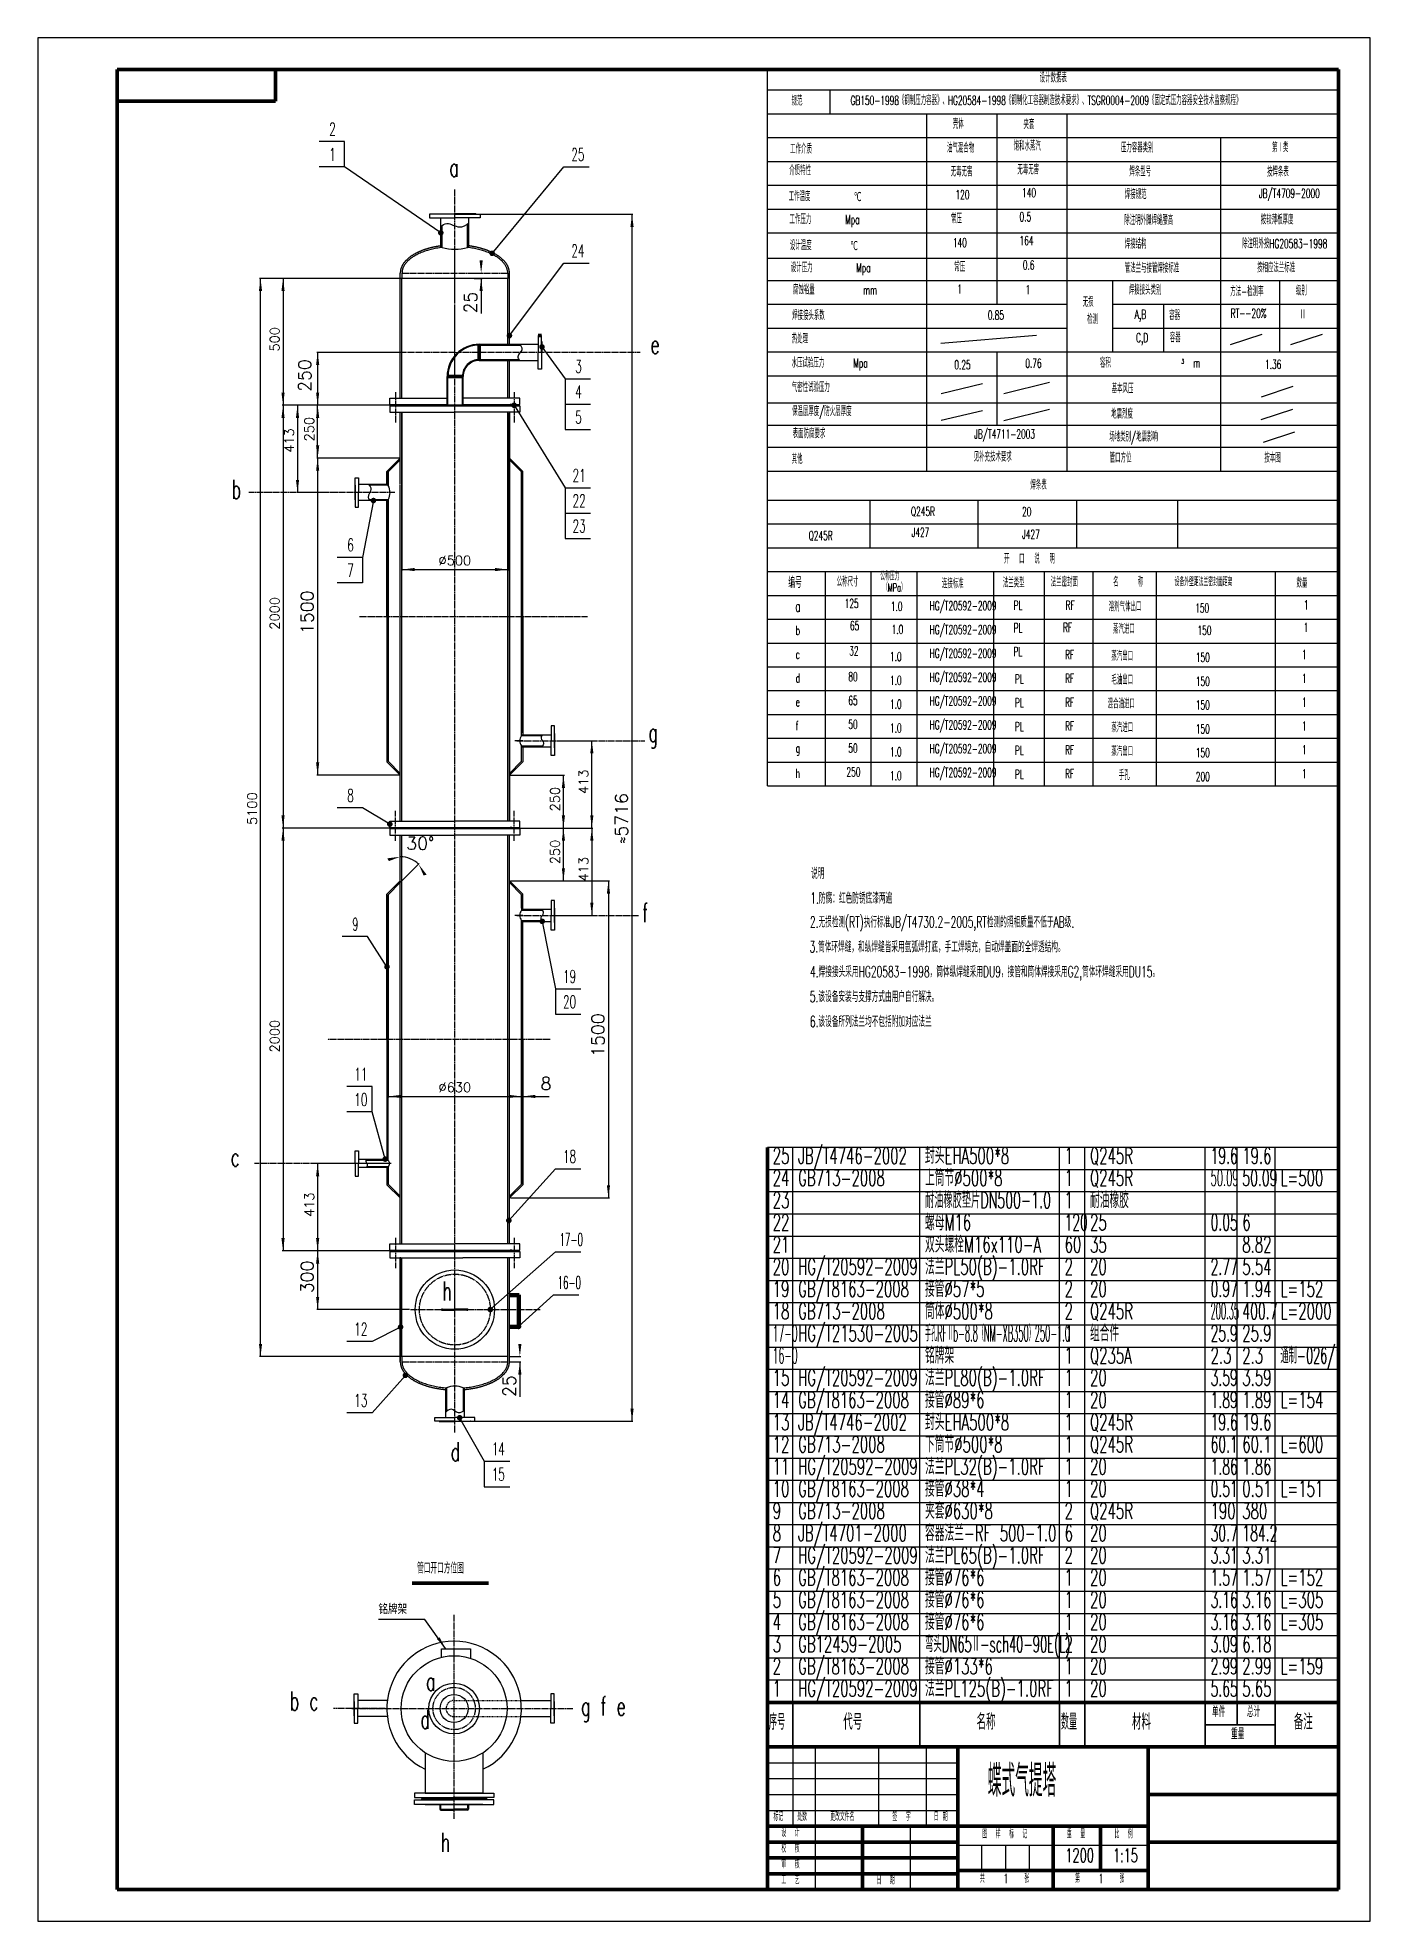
# Model space of a CAD drawing. Header units: millimetres. Extents: x -3150 to 3150, y -4455 to 4455.
import ezdxf

# ---------------------------------------------------------------- set-up
doc = ezdxf.new("R2010")
doc.units = ezdxf.units.MM
for name, pattern in [('EB_DASH', [6, 3, -3]), ('EB_DASHDOT', [39, 30, -3, 3, -3]), ('EB_DASHDOTDOT', [45, 30, -3, 3, -3, 3, -3])]:
    doc.linetypes.add(name, pattern=pattern)
for name, color, linetype, lineweight in [('CAXAEB0', 7, 'Continuous', 70), ('CAXA中心线层', 1, 'EB_DASHDOT', 25), ('CAXA尺寸线层', 3, 'Continuous', 25), ('CAXA粗实线层', 7, 'Continuous', 70), ('CAXA细实线层', 7, 'Continuous', 25), ('CAXA虚线层', 6, 'EB_DASH', 25)]:
    doc.layers.add(name, color=color, linetype=linetype, lineweight=lineweight)
doc.styles.add('113', font='txt', dxfattribs={"width": 0.5, "bigfont": 'gbcbig.shx'})
doc.styles.add('PDJCAD', font='txt', dxfattribs={"width": 0.6, "bigfont": 'gbcbig.shx'})
doc.styles.get("Standard").update_dxf_attribs({"font": 'txt', "bigfont": 'gbcbig.shx'})
doc.styles.add('TextStyle0', font='txt', dxfattribs={"width": 0.510638, "bigfont": 'gbcbig.shx'})
doc.styles.add('TextStyle1', font='txt', dxfattribs={"width": 0.510638, "bigfont": 'gbcbig.shx'})
doc.styles.add('TextStyle10', font='txt', dxfattribs={"width": 0.55898, "bigfont": 'gbcbig.shx'})
doc.styles.add('TextStyle11', font='txt', dxfattribs={"width": 0.561193, "bigfont": 'gbcbig.shx'})
doc.styles.add('TextStyle12', font='txt', dxfattribs={"width": 0.55898, "bigfont": 'gbcbig.shx'})
doc.styles.add('TextStyle13', font='txt', dxfattribs={"width": 0.55898, "bigfont": 'gbcbig.shx'})
doc.styles.add('TextStyle14', font='txt', dxfattribs={"width": 0.55898, "bigfont": 'gbcbig.shx'})
doc.styles.add('TextStyle15', font='txt', dxfattribs={"width": 0.55898, "bigfont": 'gbcbig.shx'})
doc.styles.add('TextStyle16', font='txt', dxfattribs={"width": 0.416383, "bigfont": 'gbcbig.shx'})
doc.styles.add('TextStyle17', font='txt', dxfattribs={"width": 0.508848, "bigfont": 'gbcbig.shx'})
doc.styles.add('TextStyle18', font='txt', dxfattribs={"width": 0.372834, "bigfont": 'gbcbig.shx'})
doc.styles.add('TextStyle19', font='txt', dxfattribs={"width": 0.561193, "bigfont": 'gbcbig.shx'})
doc.styles.add('TextStyle2', font='txt', dxfattribs={"width": 0.55898, "bigfont": 'gbcbig.shx'})
doc.styles.add('TextStyle20', font='txt', dxfattribs={"width": 0.55529, "bigfont": 'gbcbig.shx'})
doc.styles.add('TextStyle21', font='txt', dxfattribs={"width": 0.56833, "bigfont": 'gbcbig.shx'})
doc.styles.add('TextStyle22', font='txt', dxfattribs={"width": 0.44713, "bigfont": 'gbcbig.shx'})
doc.styles.add('TextStyle3', font='txt', dxfattribs={"width": 0.55898, "bigfont": 'gbcbig.shx'})
doc.styles.add('TextStyle4', font='txt', dxfattribs={"width": 0.518709, "bigfont": 'gbcbig.shx'})
doc.styles.add('TextStyle5', font='txt', dxfattribs={"width": 0.55898, "bigfont": 'gbcbig.shx'})
doc.styles.add('TextStyle6', font='txt', dxfattribs={"width": 0.55898, "bigfont": 'gbcbig.shx'})
doc.styles.add('TextStyle7', font='txt', dxfattribs={"width": 0.55898, "bigfont": 'gbcbig.shx'})
doc.styles.add('TextStyle8', font='txt', dxfattribs={"width": 0.55898, "bigfont": 'gbcbig.shx'})
doc.styles.add('TextStyle9', font='txt', dxfattribs={"width": 0.55898, "bigfont": 'gbcbig.shx'})
doc.styles.add('标准', font='txt', dxfattribs={"width": 0.6, "bigfont": 'gbcbig.shx'})
doc.dimstyles.new('1：20', dxfattribs={"dimscale": 300, "dimtxt": 0.2, "dimasz": 0.2, "dimexe": 0.015, "dimexo": 0.015, "dimgap": 0.03, "dimtad": 1, "dimdec": 0, "dimdsep": 46, "dimtxsty": 'Standard', "dimcen": 0, "dimclrd": 4, "dimclre": 4, "dimclrt": 6, "dimazin": 2, "dimtfac": 1, "dimtdec": 3, "dimtmove": 0, "dimatfit": 3, "dimfxl": 0, "dimtolj": 1, "dimtzin": 0, "dimarcsym": 0})

msp = doc.modelspace()

# ---------------------------------------------------------------- texts
at = {"layer": 'CAXA尺寸线层', "color": 7, "linetype": 'Continuous', "lineweight": 25, "attachment_point": 1, "style": '标准'}
for s, insert, char_height in [('设计数据表', (1586.9, 4286.2), 42.84), ('规范', (414.1, 4177), 42.84), ('GB150-1998《钢制压力容器》、HG20584-1998《钢制化工容器制造技术要求》、TSGR0004-2009《固定式压力容器安全技术监察规程》', (692.6, 4179.6), 42.84), ('壳体', (1176.3, 4068), 42.84), ('夹套', (1510.4, 4066), 42.84), ('工作介质        ', (407.5, 3949.4), 42.84), ('油气混合物', (1148.8, 3954.2), 42.84), ('饱和水蒸汽', (1463.9, 3963.8), 42.84), ('压力容器类别', (1971, 3955.3), 42.84), ('第Ⅰ类', (2685.6, 3956.6), 42.84), ('介质特性        ', (403.1, 3848.1), 42.84), ('无毒无害', (1166.4, 3841.6), 42.84), ('无毒无害', (1481.5, 3851.2), 42.84), ('焊条型号', (2011.2, 3842.5), 42.84), ('按焊条表', (2661.6, 3841.3), 42.84), ('140', (1503.7, 3743.1), 42.84), ('JB/T4709-2000', (2623.4, 3740.1), 42.84), ('工作温度         ℃', (400.1, 3725.1), 42.84), ('120', (1188.7, 3733.5), 42.84), ('焊接规范', (1989.1, 3735), 42.84), ('工作压力       Mpa', (404.3, 3616.4), 42.84), ('常压', (1167.8, 3619.4), 42.84), ('0.5', (1491.3, 3629.5), 43.5), ('除注明外脚焊缝腰高', (1987, 3612.7), 42.84), ('按较薄板厚度', (2632.4, 3614.9), 42.84), ('设计温度        ℃', (405.9, 3493.3), 42.84), ('140', (1176.6, 3506.8), 42.84), ('164', (1491.3, 3516.8), 43.5), ('焊接结构', (1989.1, 3500.1), 42.84), ('除注明外按HG20583-1998', (2544.1, 3502.2), 42.84), ('设计压力         Mpa', (410.3, 3388.4), 42.84), ('常压', (1183.4, 3391.4), 42.84), ('0.6', (1507.2, 3401), 42.84), ('管法兰与接管焊接标准', (1989.2, 3386.1), 42.84), ('按相应法兰标准', (2614.7, 3388.2), 42.84), (' 腐蚀裕量          mm', (397.5, 3283.6), 42.84), ('1', (1196.9, 3287.4), 42.8), ('1', (1520.1, 3284), 42.8), ('无损', (1790.3, 3225.1), 42.84), ('焊接接头类别', (2008.4, 3282.8), 42.84), ('方法-检测率', (2487.9, 3275.5), 42.84), ('级别', (2798.2, 3279.2), 42.84), (' 焊接接头系数    ', (393.8, 3162.3), 42.84), ('0.85', (1341.4, 3164), 42.84), ('    检测    ', (1719.7, 3143.7), 42.84), ('A,B', (2036.4, 3167.5), 42.84), ('容器', (2199.5, 3162.8), 42.84), ('RT--20%', (2490.1, 3172.7), 42.84), ('Ⅲ', (2819.9, 3166.5), 42.8), (' 热处理 ', (391.9, 3051.5), 42.84), ('C,D', (2042.3, 3057.7), 43.5), ('容器', (2202, 3057.4), 42.84), (' 水压试验压力      Mpa', (391.2, 2937.5), 42.84), (' 容积                 m', (1849.2, 2937.5), 42.84), ('0.25', (1183.4, 2929.2), 42.84), ('0.76', (1519.1, 2936.6), 42.84), ('3', (2256.8, 2934.6), 21.4), ('1.36', (2652.3, 2931.2), 42.84), (' 气密性试验压力      ', (391.8, 2822), 42.84), ('基本风压', (1927.3, 2815.8), 42.84), ('保温层厚度/防火层厚度    ', (416.1, 2708.7), 42.84), ('地震烈度', (1924.8, 2696.3), 42.84), ('表面防腐要求   ', (419.1, 2603.4), 42.84), ('JB/T4711-2003  ', (1277.4, 2601.4), 42.84), ('场地类别/地震影响', (1915.8, 2587.8), 42.84), ('见补充技术要求', (1275.1, 2493.2), 42.84), ('其他', (414.5, 2482.9), 42.84), ('管口方位', (1917.8, 2488.3), 42.84), ('按本图', (2649, 2488.3), 42.84), (' 焊条表', (1520.2, 2360), 42.84), (' Q245R', (955.5, 2235.5), 42.84), ('20', (1503.7, 2234.7), 42.84), (' Q245R', (472, 2121.3), 42.84), ('J427', (981.6, 2136.2), 42.84), ('J427', (1503.8, 2127.7), 42.84), ('开  口  说  明', (1418.3, 2010.7), 42.84), ('编号', (398.2, 1905.1), 53.55), ('公称尺寸', (627.2, 1902.2), 42.84), ('公称压力', (833.2, 1925.9), 37.88), ('（MPa）', (846.3, 1872.5), 37.88), ('连接标准', (1124.6, 1894), 42.84), ('法兰类型', (1412.8, 1897.5), 42.84), ('法兰密封面', (1639.1, 1901.1), 42.84), ('名    称', (1934.3, 1901.3), 42.42), ('设备外壁距法兰密封面距离', (2224.9, 1899), 37.877), ('数量', (2801.1, 1896.6), 42.84), ('125', (665.1, 1800.2), 42.84), ('1.0', (883, 1786.2), 42.84), ('HG/T20592-2009', (1066.8, 1789.2), 42.84), ('PL', (1463.8, 1791.5), 42.84), ('RF', (1709.5, 1791.9), 42.84), ('溶剂气体出口', (1913.2, 1784.3), 42.84), ('1', (2836, 1793.6), 42.8), ('a', (431.4, 1792.1), 53), ('65', (690.2, 1694.7), 42.84), ('150', (2322.5, 1778.5), 42.84), ('b', (433.5, 1672.5), 42.8), ('1.0', (887, 1677.2), 42.84), ('HG/T20592-2009', (1066.8, 1676.6), 42.84), ('PL', (1463.9, 1684.9), 42.84), ('RF', (1697.4, 1686.4), 42.84), ('蒸汽进口', (1933.8, 1678.8), 42.84), ('150', (2332.8, 1673), 42.84), ('1', (2835.3, 1686.7), 42.8), ('c', (433.5, 1559.8), 42.8), ('32', (686.6, 1575.5), 42.84), ('1.0', (879.2, 1549.1), 42.84), ('HG/T20592-2009', (1066.8, 1563.9), 42.84), ('PL', (1463, 1572.3), 42.84), ('RF', (1707.1, 1558.3), 42.84), ('蒸汽出口', (1926, 1550.6), 42.84), ('150', (2325, 1544.8), 42.84), ('1', (2827.5, 1558.6), 42.8), ('d', (433.5, 1447.1), 42.8), ('80', (682.4, 1453.9), 42.84), ('1.0', (879.2, 1436.4), 42.84), ('HG/T20592-2009', (1066.8, 1451.2), 42.84), ('PL', (1469.6, 1443.1), 42.84), ('RF', (1707.1, 1445.6), 42.84), ('毛油出口', (1926, 1437.9), 42.84), ('150', (2325, 1432.2), 42.84), ('1', (2827.5, 1445.9), 42.8), ('65', (682.4, 1341.2), 42.84), ('HG/T20592-2009', (1066.8, 1338.6), 42.84), ('e', (433.5, 1334.5), 42.8), ('1.0', (879.2, 1323.7), 42.84), ('PL', (1469.6, 1330.5), 42.84), ('RF', (1707.1, 1332.9), 42.84), ('混合油进口', (1908.3, 1325.3), 42.84), ('150', (2325, 1319.5), 42.84), ('1', (2827.5, 1333.2), 42.8), ('f', (433.5, 1221.8), 42.8), ('50', (682.4, 1228.5), 42.84), ('1.0', (879.2, 1211.1), 42.84), ('HG/T20592-2009', (1066.8, 1225.9), 42.84), ('PL', (1469.6, 1217.8), 42.84), ('RF', (1707.1, 1220.2), 42.84), ('蒸汽进口', (1926, 1212.6), 42.84), ('150', (2325, 1206.8), 42.84), ('1', (2827.5, 1220.6), 42.8), ('g', (433.5, 1116), 42.8), ('50', (682.4, 1115.8), 42.84), ('1.0', (879.2, 1098.4), 42.84), ('HG/T20592-2009', (1066.8, 1113.2), 42.84), ('PL', (1469.6, 1105.1), 42.84), ('RF', (1707.1, 1107.6), 42.84), ('蒸汽出口', (1926, 1099.9), 42.84), ('150', (2325, 1094.1), 42.84), ('1', (2827.5, 1107.9), 42.8), ('h', (433.5, 996.4), 42.8), ('250', (673.6, 1003.2), 42.84), ('1.0', (879.2, 985.7), 42.84), ('HG/T20592-2009', (1066.8, 1000.6), 42.84), ('PL', (1469.6, 992.5), 42.84), ('RF', (1707.1, 994.9), 42.84), ('手孔', (1961.2, 987.2), 42.84), ('200', (2325, 981.5), 42.84), ('1', (2827.5, 995.2), 42.8)]:
    msp.add_mtext(s, dxfattribs=dict(at, insert=insert, char_height=char_height))
at = {"layer": 'CAXA尺寸线层', "linetype": 'Continuous', "lineweight": 25, "attachment_point": 1}
for s, insert, char_height, style in [('a', (-1203.2, 3886.5), 90, '标准'), ('e', (-252, 3049.3), 90, '标准'), ('b', (-2232.7, 2363.6), 90, '标准'), ('g', (-262.2, 1213.7), 90, '标准'), ('说明', (506, 528.2), 52.5, '标准'), ('f', (-291.3, 361.7), 90, '标准'), ('1.防腐：红色防锈底漆两遍', (502.9, 411.4), 52.5, '标准'), ('2.无损检测(RT)执行标准JB/T4730.2-2005,RT检测的照相质量不低于AB级.', (500.9, 298.3), 52.5, '标准'), ('3.筒体环焊缝，和纵焊缝皆采用氩弧焊打底，手工焊填充，自动焊盖面的全焊透结构。', (499, 181), 52.5, '标准'), ('4.焊接接头采用HG20583-1998，筒体纵焊缝采用DU9，接管和筒体焊接采用G2,筒体环焊缝采用DU15。', (501.1, 63.3), 52.5, '标准'), ('5.该设备安装与支撑方式由用户自行解决。', (500.3, -54.4), 52.5, '标准'), ('6.该设备所列法兰均不包括附加对应法兰', (500.5, -172.3), 52.5, '标准'), ('c', (-2236.9, -794.7), 90, '标准'), ('h', (-1236.5, -1428.1), 90, '标准'), ('d', (-1197.2, -2188.2), 90, '标准'), ('管口开口方位图', (-1356.3, -2757.3), 52.5, '标准'), ('b c', (-1957.3, -3367.1), 90, '标准'), ('a', (-1313.4, -3274.2), 90, '标准'), ('d', (-1339.7, -3453.9), 90, '标准'), ('g f e', (-580.6, -3391.9), 90, '标准'), ('蝶式气提塔', (1341.5, -3714.8), 150, 'PDJCAD'), ('h', (-1243.9, -4036.2), 90, '标准'), ('校  核', (365.7, -4091.6), 37.88, 'PDJCAD'), ('审  核', (365.7, -4166.6), 37.88, 'PDJCAD'), ('1200', (1708.4, -4110), 65.69, 'PDJCAD'), ('1:15', (1933.4, -4110), 65.69, 'PDJCAD'), ('工  艺', (365.7, -4241.6), 37.88, 'PDJCAD'), ('1', (1416, -4230), 43.8, 'PDJCAD'), ('1', (1866, -4230), 43.8, 'PDJCAD')]:
    msp.add_mtext(s, dxfattribs=dict(at, insert=insert, char_height=char_height, style=style))
at = {"layer": 'CAXA尺寸线层', "attachment_point": 1, "style": 'PDJCAD'}
for s, insert, char_height in [('标记', (328.8, -3941.6), 37.88), ('处数', (441.3, -3941.6), 37.88), ('更改文件名', (597.1, -3941.6), 37.88), ('签  字', (890.7, -3941.6), 37.88), ('日 期', (1086, -3941.6), 37.88), ('设  计', (365.7, -4016.6), 37.88), ('图  样  标  记', (1315.9, -4024.1), 37.88), ('重  量', (1715.7, -4024.1), 37.88), ('比  例', (1940.7, -4024.1), 37.88), ('日  期', (815.7, -4241.6), 37.88), ('共', (1304.4, -4234.1), 37.9), ('张', (1514.4, -4234.1), 37.9), ('第', (1754.4, -4234.1), 37.9), ('张', (1964.4, -4234.1), 37.9)]:
    msp.add_mtext(s, dxfattribs=dict(at, insert=insert, char_height=char_height))

# ---------------------------------------------------------------- blocks, each defined once
blk = doc.blocks.new('*CAXBLOCK04')
at = {"layer": 'CAXA尺寸线层', "linetype": 'Continuous', "lineweight": 25}
for points in [[(-1990.1, 3316.5), (-1997.6, 3256.5), (-1982.6, 3256.5)], [(-1990.1, 2716.5), (-1997.6, 2776.5), (-1982.6, 2776.5)]]:
    blk.add_hatch(color=4, dxfattribs=at).paths.add_polyline_path(points, flags=0)
at = {"layer": 'CAXA尺寸线层', "color": 4, "linetype": 'Continuous', "lineweight": 25}
for p, q in [((-932.3, 3316.5), (-1994.6, 3316.5)), ((-1990.1, 3316.5), (-1990.1, 2716.5)), ((-1182.3, 2716.5), (-1994.6, 2716.5))]:
    blk.add_line(p, q, dxfattribs=at)
at = {"layer": 'CAXA尺寸线层', "color": 6, "linetype": 'Continuous', "lineweight": 25, "insert": (-2052.2, 2970.3), "char_height": 45, "attachment_point": 1, "rotation": 90}
blk.add_mtext('500', dxfattribs=at)
blk = doc.blocks.new('*CAXBLOCK15')
at = {"layer": 'CAXA尺寸线层', "linetype": 'Continuous', "lineweight": 25}
for points in [[(-1990.1, 2716.5), (-1997.6, 2656.5), (-1982.6, 2656.5)], [(-1990.1, 716.5), (-1997.6, 776.5), (-1982.6, 776.5)]]:
    blk.add_hatch(color=4, dxfattribs=at).paths.add_polyline_path(points, flags=0)
at = {"layer": 'CAXA尺寸线层', "color": 4, "linetype": 'Continuous', "lineweight": 25}
for p, q in [((-1452.3, 2716.5), (-1994.6, 2716.5)), ((-1990.1, 2716.5), (-1990.1, 716.5)), ((-1452.3, 716.5), (-1994.6, 716.5))]:
    blk.add_line(p, q, dxfattribs=at)
at = {"layer": 'CAXA尺寸线层', "color": 6, "linetype": 'Continuous', "lineweight": 25, "insert": (-2052.2, 1654.8), "char_height": 45, "attachment_point": 1, "rotation": 90}
blk.add_mtext('2000', dxfattribs=at)
blk = doc.blocks.new('*CAXBLOCK26')
at = {"layer": 'CAXA尺寸线层', "linetype": 'Continuous', "lineweight": 25}
for points in [[(-1921.6, 2716.5), (-1929.1, 2656.5), (-1914.1, 2656.5)], [(-1921.6, 2303.5), (-1929.1, 2363.5), (-1914.1, 2363.5)]]:
    blk.add_hatch(color=4, dxfattribs=at).paths.add_polyline_path(points, flags=0)
at = {"layer": 'CAXA尺寸线层', "color": 4, "linetype": 'Continuous', "lineweight": 25}
for p, q in [((-1452.3, 2716.5), (-1926.1, 2716.5)), ((-1921.6, 2716.5), (-1921.6, 2303.5)), ((-1776.4, 2303.5), (-1926.1, 2303.5))]:
    blk.add_line(p, q, dxfattribs=at)
at = {"layer": 'CAXA尺寸线层', "color": 6, "linetype": 'Continuous', "lineweight": 25, "insert": (-1983.7, 2491.2), "char_height": 45, "attachment_point": 1, "rotation": 90}
blk.add_mtext('413', dxfattribs=at)
blk = doc.blocks.new('*CAXBLOCK37')
at = {"layer": 'CAXA尺寸线层', "linetype": 'Continuous', "lineweight": 25}
for points in [[(-1826.5, 2716.5), (-1819, 2656.5), (-1834, 2656.5)], [(-1826.5, 2466.5), (-1819, 2526.5), (-1834, 2526.5)]]:
    blk.add_hatch(color=4, dxfattribs=at).paths.add_polyline_path(points, flags=0)
at = {"layer": 'CAXA尺寸线层', "color": 4, "linetype": 'Continuous', "lineweight": 25}
for p, q in [((-1452.3, 2716.5), (-1831, 2716.5)), ((-1826.5, 2466.5), (-1826.5, 2716.5)), ((-1440.3, 2466.5), (-1831, 2466.5))]:
    blk.add_line(p, q, dxfattribs=at)
at = {"layer": 'CAXA尺寸线层', "color": 6, "linetype": 'Continuous', "lineweight": 25, "insert": (-1888.6, 2545.3), "char_height": 45, "attachment_point": 1, "rotation": 90}
blk.add_mtext('250', dxfattribs=at)
blk = doc.blocks.new('*CAXBLOCK48')
at = {"layer": 'CAXA尺寸线层', "linetype": 'Continuous', "lineweight": 25}
for points in [[(-1427.8, 1939.1), (-1367.8, 1931.6), (-1367.8, 1946.6)], [(-927.8, 1939.1), (-987.8, 1931.6), (-987.8, 1946.6)]]:
    blk.add_hatch(color=4, dxfattribs=at).paths.add_polyline_path(points, flags=0)
at = {"layer": 'CAXA尺寸线层', "color": 4, "linetype": 'Continuous', "lineweight": 25}
for p, q in [((-1427.8, 2679), (-1427.8, 1934.6)), ((-927.8, 2679), (-927.8, 1934.6)), ((-1427.8, 1939.1), (-927.8, 1939.1))]:
    blk.add_line(p, q, dxfattribs=at)
at = {"layer": 'CAXA尺寸线层', "color": 6, "linetype": 'Continuous', "lineweight": 25, "insert": (-1254.9, 2004.6), "char_height": 45, "attachment_point": 1}
blk.add_mtext('{%%C}500', dxfattribs=at)
blk = doc.blocks.new('*CAXBLOCK59')
at = {"layer": 'CAXA尺寸线层', "linetype": 'Continuous', "lineweight": 25}
for points in [[(-1492.8, -553.2), (-1432.8, -560.7), (-1432.8, -545.7)], [(-862.8, -553.2), (-922.8, -560.7), (-922.8, -545.7)]]:
    blk.add_hatch(color=4, dxfattribs=at).paths.add_polyline_path(points, flags=0)
at = {"layer": 'CAXA尺寸线层', "color": 4, "linetype": 'Continuous', "lineweight": 25}
for p, q in [((-1492.8, -288), (-1492.8, -557.7)), ((-862.8, -288), (-862.8, -557.7)), ((-1492.8, -553.2), (-862.8, -553.2))]:
    blk.add_line(p, q, dxfattribs=at)
at = {"layer": 'CAXA尺寸线层', "color": 6, "linetype": 'Continuous', "lineweight": 25, "insert": (-1254.9, -487.7), "char_height": 45, "attachment_point": 1}
blk.add_mtext('{%%C}630', dxfattribs=at)
blk = doc.blocks.new('*CAXBLOCK610')
at = {"layer": 'CAXA尺寸线层', "linetype": 'Continuous', "lineweight": 25}
for points in [[(-1990.1, 716.5), (-1997.6, 656.5), (-1982.6, 656.5)], [(-1990.1, -1283.5), (-1997.6, -1223.5), (-1982.6, -1223.5)]]:
    blk.add_hatch(color=4, dxfattribs=at).paths.add_polyline_path(points, flags=0)
at = {"layer": 'CAXA尺寸线层', "color": 4, "linetype": 'Continuous', "lineweight": 25}
for p, q in [((-1452.3, 716.5), (-1994.6, 716.5)), ((-1990.1, 716.5), (-1990.1, -1283.5)), ((-1182.3, -1283.5), (-1994.6, -1283.5))]:
    blk.add_line(p, q, dxfattribs=at)
at = {"layer": 'CAXA尺寸线层', "color": 6, "linetype": 'Continuous', "lineweight": 25, "insert": (-2052.2, -345.2), "char_height": 45, "attachment_point": 1, "rotation": 90}
blk.add_mtext('2000', dxfattribs=at)
blk = doc.blocks.new('*CAXBLOCK711')
at = {"layer": 'CAXA尺寸线层', "linetype": 'Continuous', "lineweight": 25}
for points in [[(-2096.6, 3316.5), (-2089.1, 3256.5), (-2104.1, 3256.5)], [(-2096.6, -1783.5), (-2089.1, -1723.5), (-2104.1, -1723.5)]]:
    blk.add_hatch(color=4, dxfattribs=at).paths.add_polyline_path(points, flags=0)
at = {"layer": 'CAXA尺寸线层', "color": 4, "linetype": 'Continuous', "lineweight": 25}
for p, q in [((-1432.3, 3316.5), (-2101.1, 3316.5)), ((-2096.6, -1783.5), (-2096.6, 3316.5)), ((-1432.3, -1783.5), (-2101.1, -1783.5))]:
    blk.add_line(p, q, dxfattribs=at)
at = {"layer": 'CAXA尺寸线层', "color": 6, "linetype": 'Continuous', "lineweight": 25, "insert": (-2158.7, 730.9), "char_height": 45, "attachment_point": 1, "rotation": 90}
blk.add_mtext('5100', dxfattribs=at)
blk = doc.blocks.new('*CAXBLOCK812')
at = {"layer": 'CAXA尺寸线层', "linetype": 'Continuous', "lineweight": 25}
for points in [[(-1826.5, -870.5), (-1834, -930.5), (-1819, -930.5)], [(-1826.5, -1283.5), (-1834, -1223.5), (-1819, -1223.5)]]:
    blk.add_hatch(color=4, dxfattribs=at).paths.add_polyline_path(points, flags=0)
at = {"layer": 'CAXA尺寸线层', "color": 4, "linetype": 'Continuous', "lineweight": 25}
for p, q in [((-1483, -870.5), (-1831, -870.5)), ((-1826.5, -870.5), (-1826.5, -1283.5)), ((-1452.3, -1283.5), (-1831, -1283.5))]:
    blk.add_line(p, q, dxfattribs=at)
at = {"layer": 'CAXA尺寸线层', "color": 6, "linetype": 'Continuous', "lineweight": 25, "insert": (-1888.6, -1123.2), "char_height": 45, "attachment_point": 1, "rotation": 90}
blk.add_mtext('413', dxfattribs=at)
blk = doc.blocks.new('*CAXBLOCK913')
at = {"layer": 'CAXA尺寸线层', "linetype": 'Continuous', "lineweight": 25}
for points in [[(-530.3, 716.5), (-537.8, 656.5), (-522.8, 656.5)], [(-530.3, 303.5), (-537.8, 363.5), (-522.8, 363.5)]]:
    blk.add_hatch(color=4, dxfattribs=at).paths.add_polyline_path(points, flags=0)
at = {"layer": 'CAXA尺寸线层', "color": 4, "linetype": 'Continuous', "lineweight": 25}
for p, q in [((-903.3, 716.5), (-525.8, 716.5)), ((-530.3, 716.5), (-530.3, 303.5)), ((-702.3, 303.5), (-525.8, 303.5))]:
    blk.add_line(p, q, dxfattribs=at)
at = {"layer": 'CAXA尺寸线层', "color": 6, "linetype": 'Continuous', "lineweight": 25, "insert": (-592.4, 463.8), "char_height": 45, "attachment_point": 1, "rotation": 90}
blk.add_mtext('413', dxfattribs=at)
blk = doc.blocks.new('*CAXBLOCK1014')
at = {"layer": 'CAXA尺寸线层', "linetype": 'Continuous', "lineweight": 25}
for points in [[(-664.7, 716.5), (-657.2, 656.5), (-672.2, 656.5)], [(-664.7, 466.5), (-657.2, 526.5), (-672.2, 526.5)]]:
    blk.add_hatch(color=4, dxfattribs=at).paths.add_polyline_path(points, flags=0)
at = {"layer": 'CAXA尺寸线层', "color": 4, "linetype": 'Continuous', "lineweight": 25}
for p, q in [((-903.3, 716.5), (-660.2, 716.5)), ((-664.7, 466.5), (-664.7, 716.5)), ((-915.3, 466.5), (-660.2, 466.5))]:
    blk.add_line(p, q, dxfattribs=at)
at = {"layer": 'CAXA尺寸线层', "color": 6, "linetype": 'Continuous', "lineweight": 25, "insert": (-726.8, 545.3), "char_height": 45, "attachment_point": 1, "rotation": 90}
blk.add_mtext('250', dxfattribs=at)
blk = doc.blocks.new('*CAXBLOCK1115')
at = {"layer": 'CAXA尺寸线层', "linetype": 'Continuous', "lineweight": 25}
for points in [[(-664.7, 966.5), (-657.2, 906.5), (-672.2, 906.5)], [(-664.7, 716.5), (-657.2, 776.5), (-672.2, 776.5)]]:
    blk.add_hatch(color=4, dxfattribs=at).paths.add_polyline_path(points, flags=0)
at = {"layer": 'CAXA尺寸线层', "color": 4, "linetype": 'Continuous', "lineweight": 25}
for p, q in [((-915.3, 966.5), (-660.2, 966.5)), ((-664.7, 716.5), (-664.7, 966.5)), ((-903.3, 716.5), (-660.2, 716.5))]:
    blk.add_line(p, q, dxfattribs=at)
at = {"layer": 'CAXA尺寸线层', "color": 6, "linetype": 'Continuous', "lineweight": 25, "insert": (-726.8, 795.3), "char_height": 45, "attachment_point": 1, "rotation": 90}
blk.add_mtext('250', dxfattribs=at)
blk = doc.blocks.new('*CAXBLOCK1216')
at = {"layer": 'CAXA尺寸线层', "linetype": 'Continuous', "lineweight": 25}
for points in [[(-530.3, 1129.5), (-522.8, 1069.5), (-537.8, 1069.5)], [(-530.3, 716.5), (-522.8, 776.5), (-537.8, 776.5)]]:
    blk.add_hatch(color=4, dxfattribs=at).paths.add_polyline_path(points, flags=0)
at = {"layer": 'CAXA尺寸线层', "color": 4, "linetype": 'Continuous', "lineweight": 25}
for p, q in [((-672.5, 1129.5), (-525.8, 1129.5)), ((-530.3, 716.5), (-530.3, 1129.5)), ((-903.3, 716.5), (-525.8, 716.5))]:
    blk.add_line(p, q, dxfattribs=at)
at = {"layer": 'CAXA尺寸线层', "color": 6, "linetype": 'Continuous', "lineweight": 25, "insert": (-592.4, 876.8), "char_height": 45, "attachment_point": 1, "rotation": 90}
blk.add_mtext('413', dxfattribs=at)
blk = doc.blocks.new('*CAXBLOCK1317')
at = {"layer": 'CAXA尺寸线层', "linetype": 'Continuous', "lineweight": 25}
blk.add_hatch(color=4, dxfattribs=at).paths.add_polyline_path([(-1221.9, -3163.8), (-1250.8, -3110.7), (-1263, -3119.4)], flags=0)
at = {"layer": 'CAXA尺寸线层', "color": 4, "linetype": 'Continuous', "lineweight": 25}
for p, q in [((-1320, -3027.3), (-1538.9, -3027.3)), ((-1221.9, -3163.8), (-1320, -3027.3))]:
    blk.add_line(p, q, dxfattribs=at)
at = {"layer": 'CAXA尺寸线层', "color": 6, "linetype": 'Continuous', "lineweight": 25, "insert": (-1538.9, -2956.6), "char_height": 45, "attachment_point": 1}
blk.add_mtext('铭牌架', dxfattribs=at)
blk = doc.blocks.new('*CAXBLOCK1418')
at = {"layer": 'CAXA尺寸线层'}
for points in [[(-340.2, 3620.1), (-332.7, 3560.1), (-347.7, 3560.1)], [(-340.2, -2089.5), (-332.7, -2029.5), (-347.7, -2029.5)]]:
    blk.add_hatch(color=4, dxfattribs=at).paths.add_polyline_path(points, flags=0)
at = {"layer": 'CAXA尺寸线层', "color": 4}
for p, q in [((-1173.3, 3620.1), (-335.7, 3620.1)), ((-340.2, -2089.5), (-340.2, 3620.1)), ((-1173.3, -2089.5), (-335.7, -2089.5))]:
    blk.add_line(p, q, dxfattribs=at)
at = {"layer": 'CAXA尺寸线层', "color": 6, "insert": (-420, 641.9), "char_height": 60, "attachment_point": 1, "rotation": 90}
blk.add_mtext('≈5716', dxfattribs=at)
blk = doc.blocks.new('*CAXBLOCK1519')
at = {"layer": 'CAXA尺寸线层'}
for points in [[(-1826.5, -1283.5), (-1834, -1343.5), (-1819, -1343.5)], [(-1826.5, -1561.4), (-1834, -1501.4), (-1819, -1501.4)]]:
    blk.add_hatch(color=4, dxfattribs=at).paths.add_polyline_path(points, flags=0)
at = {"layer": 'CAXA尺寸线层', "color": 4}
for p, q in [((-1452.3, -1283.5), (-1831, -1283.5)), ((-1826.5, -1283.5), (-1826.5, -1561.4)), ((-1392.5, -1561.4), (-1831, -1561.4))]:
    blk.add_line(p, q, dxfattribs=at)
at = {"layer": 'CAXA尺寸线层', "color": 6, "insert": (-1906.3, -1484.1), "char_height": 60, "attachment_point": 1, "rotation": 90}
blk.add_mtext('300', dxfattribs=at)
blk = doc.blocks.new('*CAXBLOCK1620')
at = {"layer": 'CAXA尺寸线层'}
for points in [[(-870.5, -1783.5), (-878, -1723.5), (-863, -1723.5)], [(-870.5, -1808.5), (-878, -1868.5), (-863, -1868.5)]]:
    blk.add_hatch(color=4, dxfattribs=at).paths.add_polyline_path(points, flags=0)
at = {"layer": 'CAXA尺寸线层', "color": 4}
for p, q in [((-923.3, -1783.5), (-866, -1783.5)), ((-920.3, -1808.5), (-866, -1808.5)), ((-870.5, -1808.5), (-870.5, -1974.6))]:
    blk.add_line(p, q, dxfattribs=at)
at = {"layer": 'CAXA尺寸线层', "color": 6, "insert": (-950.3, -1974.6), "char_height": 60, "attachment_point": 1, "rotation": 90}
blk.add_mtext('25', dxfattribs=at)
blk = doc.blocks.new('*CAXBLOCK1721')
at = {"layer": 'CAXA尺寸线层'}
for points in [[(-1053.6, 3341.5), (-1061.1, 3401.5), (-1046.1, 3401.5)], [(-1053.6, 3316.5), (-1061.1, 3256.5), (-1046.1, 3256.5)]]:
    blk.add_hatch(color=4, dxfattribs=at).paths.add_polyline_path(points, flags=0)
at = {"layer": 'CAXA尺寸线层', "color": 4}
for p, q in [((-1085.9, 3341.5), (-1049.1, 3341.5)), ((-1085.9, 3316.5), (-1049.1, 3316.5)), ((-1053.6, 3316.5), (-1053.6, 3150.4))]:
    blk.add_line(p, q, dxfattribs=at)
at = {"layer": 'CAXA尺寸线层', "color": 6, "insert": (-1133.4, 3150.4), "char_height": 60, "attachment_point": 1, "rotation": 90}
blk.add_mtext('25', dxfattribs=at)
blk = doc.blocks.new('*CAXBLOCK1822')
at = {"layer": 'CAXA尺寸线层'}
for points in [[(-451.6, 466.5), (-459.1, 406.5), (-444.1, 406.5)], [(-451.6, -1033.5), (-459.1, -973.5), (-444.1, -973.5)]]:
    blk.add_hatch(color=4, dxfattribs=at).paths.add_polyline_path(points, flags=0)
at = {"layer": 'CAXA尺寸线层', "color": 4}
for p, q in [((-915.3, 466.5), (-447.1, 466.5)), ((-451.6, 466.5), (-451.6, -1033.5)), ((-915.3, -1033.5), (-447.1, -1033.5))]:
    blk.add_line(p, q, dxfattribs=at)
at = {"layer": 'CAXA尺寸线层', "color": 6, "insert": (-531.4, -365.7), "char_height": 60, "attachment_point": 1, "rotation": 90}
blk.add_mtext('1500', dxfattribs=at)
blk = doc.blocks.new('*CAXBLOCK1923')
at = {"layer": 'CAXA尺寸线层'}
for points in [[(-1826.5, 2466.5), (-1834, 2406.5), (-1819, 2406.5)], [(-1826.5, 966.5), (-1834, 1026.5), (-1819, 1026.5)]]:
    blk.add_hatch(color=4, dxfattribs=at).paths.add_polyline_path(points, flags=0)
at = {"layer": 'CAXA尺寸线层', "color": 4}
for p, q in [((-1440.3, 2466.5), (-1831, 2466.5)), ((-1826.5, 2466.5), (-1826.5, 966.5)), ((-1440.3, 966.5), (-1831, 966.5))]:
    blk.add_line(p, q, dxfattribs=at)
at = {"layer": 'CAXA尺寸线层', "color": 6, "insert": (-1906.3, 1634.3), "char_height": 60, "attachment_point": 1, "rotation": 90}
blk.add_mtext('1500', dxfattribs=at)
blk = doc.blocks.new('CAXBLOCK21', base_point=(-542.4, 3843.9))
at = {"layer": 'CAXAEB0', "linetype": 'Continuous', "lineweight": 25}
blk.add_hatch(color=0, dxfattribs=at).paths.add_polyline_path([(-988.2, 3434.7), (-988.4, 3436.7), (-988.9, 3438.7), (-989.6, 3440.7), (-990.7, 3442.4), (-992.1, 3444), (-993.6, 3445.3), (-995.4, 3446.4), (-997.3, 3447.2), (-999.3, 3447.7), (-1001.3, 3447.8), (-1003.4, 3447.7), (-1005.4, 3447.2), (-1007.3, 3446.4), (-1009.1, 3445.3), (-1010.6, 3444), (-1012, 3442.4), (-1013, 3440.7), (-1013.8, 3438.7), (-1014.3, 3436.7), (-1014.5, 3434.7), (-1014.3, 3432.6), (-1013.8, 3430.6), (-1013, 3428.7), (-1012, 3427), (-1010.6, 3425.4), (-1009.1, 3424.1), (-1007.3, 3423), (-1005.4, 3422.2), (-1003.4, 3421.7), (-1001.3, 3421.6), (-999.3, 3421.7), (-997.3, 3422.2), (-995.4, 3423), (-993.6, 3424.1), (-992.1, 3425.4), (-990.7, 3427), (-989.6, 3428.7), (-988.9, 3430.6), (-988.4, 3432.6)], flags=0)
at = {"layer": 'CAXAEB0', "color": 0, "linetype": 'Continuous', "lineweight": 25}
for p, q in [((-1001.3, 3434.7), (-662.4, 3843.9)), ((-662.4, 3843.9), (-542.4, 3843.9))]:
    blk.add_line(p, q, dxfattribs=at)
at = {"layer": 'CAXAEB0', "color": 0, "linetype": 'Continuous', "lineweight": 25, "insert": (-627, 3932.5), "char_height": 60, "attachment_point": 1, "style": 'PDJCAD'}
blk.add_mtext('25', dxfattribs=at)
blk = doc.blocks.new('CAXBLOCK20', base_point=(-1001.3, 3434.7))
at = {"layer": 'CAXAEB0', "color": 0, "linetype": 'ByBlock', "lineweight": -2}
blk.add_blockref('CAXBLOCK21', (-542.4, 3843.9), dxfattribs=at)
blk = doc.blocks.new('CAXBLOCK23', base_point=(-1819, 3843.9))
at = {"layer": 'CAXAEB0', "linetype": 'Continuous', "lineweight": 25}
blk.add_hatch(color=0, dxfattribs=at).paths.add_polyline_path([(-1231.2, 3532), (-1231.3, 3534.1), (-1231.8, 3536.1), (-1232.6, 3538), (-1233.7, 3539.7), (-1235, 3541.3), (-1236.6, 3542.6), (-1238.3, 3543.7), (-1240.2, 3544.5), (-1242.2, 3545), (-1244.3, 3545.1), (-1246.4, 3545), (-1248.4, 3544.5), (-1250.3, 3543.7), (-1252, 3542.6), (-1253.6, 3541.3), (-1254.9, 3539.7), (-1256, 3538), (-1256.8, 3536.1), (-1257.3, 3534.1), (-1257.4, 3532), (-1257.3, 3530), (-1256.8, 3528), (-1256, 3526), (-1254.9, 3524.3), (-1253.6, 3522.7), (-1252, 3521.4), (-1250.3, 3520.3), (-1248.4, 3519.5), (-1246.4, 3519), (-1244.3, 3518.9), (-1242.2, 3519), (-1240.2, 3519.5), (-1238.3, 3520.3), (-1236.6, 3521.4), (-1235, 3522.7), (-1233.7, 3524.3), (-1232.6, 3526), (-1231.8, 3528), (-1231.3, 3530)], flags=0)
at = {"layer": 'CAXAEB0', "color": 0, "linetype": 'Continuous', "lineweight": 25}
for p, q in [((-1699, 3843.9), (-1819, 3843.9)), ((-1244.3, 3532), (-1699, 3843.9))]:
    blk.add_line(p, q, dxfattribs=at)
at = {"layer": 'CAXAEB0', "color": 0, "linetype": 'Continuous', "lineweight": 25, "insert": (-1771.3, 3932.5), "char_height": 60, "attachment_point": 1, "style": 'PDJCAD'}
blk.add_mtext('1', dxfattribs=at)
blk = doc.blocks.new('CAXBLOCK24', base_point=(-1819, 3963.9))
at = {"layer": 'CAXAEB0', "color": 0, "linetype": 'Continuous', "lineweight": 25}
for p, q in [((-1699, 3963.9), (-1819, 3963.9)), ((-1699, 3843.9), (-1699, 3963.9))]:
    blk.add_line(p, q, dxfattribs=at)
at = {"layer": 'CAXAEB0', "color": 0, "linetype": 'Continuous', "lineweight": 25, "insert": (-1771.3, 4052.5), "char_height": 60, "attachment_point": 1, "style": 'PDJCAD'}
blk.add_mtext('2', dxfattribs=at)
blk = doc.blocks.new('CAXBLOCK22', base_point=(-1244.3, 3532))
at = {"layer": 'CAXAEB0', "color": 0, "linetype": 'ByBlock', "lineweight": -2}
for name, p in [('CAXBLOCK24', (-1819, 3963.9)), ('CAXBLOCK23', (-1819, 3843.9))]:
    blk.add_blockref(name, p, dxfattribs=at)
blk = doc.blocks.new('CAXBLOCK26', base_point=(-542.4, 3388))
at = {"layer": 'CAXAEB0', "linetype": 'Continuous', "lineweight": 25}
blk.add_hatch(color=0, dxfattribs=at).paths.add_polyline_path([(-906.7, 3045.5), (-906.8, 3047.6), (-907.3, 3049.6), (-908.1, 3051.5), (-909.2, 3053.3), (-910.5, 3054.8), (-912.1, 3056.2), (-913.8, 3057.2), (-915.7, 3058), (-917.7, 3058.5), (-919.8, 3058.7), (-921.9, 3058.5), (-923.9, 3058), (-925.8, 3057.2), (-927.5, 3056.2), (-929.1, 3054.8), (-930.4, 3053.3), (-931.5, 3051.5), (-932.3, 3049.6), (-932.8, 3047.6), (-932.9, 3045.5), (-932.8, 3043.5), (-932.3, 3041.5), (-931.5, 3039.6), (-930.4, 3037.8), (-929.1, 3036.3), (-927.5, 3034.9), (-925.8, 3033.9), (-923.9, 3033.1), (-921.9, 3032.6), (-919.8, 3032.4), (-917.7, 3032.6), (-915.7, 3033.1), (-913.8, 3033.9), (-912.1, 3034.9), (-910.5, 3036.3), (-909.2, 3037.8), (-908.1, 3039.6), (-907.3, 3041.5), (-906.8, 3043.5)], flags=0)
at = {"layer": 'CAXAEB0', "color": 0, "linetype": 'Continuous', "lineweight": 25}
for p, q in [((-919.8, 3045.5), (-662.4, 3388)), ((-662.4, 3388), (-542.4, 3388))]:
    blk.add_line(p, q, dxfattribs=at)
at = {"layer": 'CAXAEB0', "color": 0, "linetype": 'Continuous', "lineweight": 25, "insert": (-627, 3476.6), "char_height": 60, "attachment_point": 1, "style": 'PDJCAD'}
blk.add_mtext('24', dxfattribs=at)
blk = doc.blocks.new('CAXBLOCK25', base_point=(-919.8, 3045.5))
at = {"layer": 'CAXAEB0', "color": 0, "linetype": 'ByBlock', "lineweight": -2}
blk.add_blockref('CAXBLOCK26', (-542.4, 3388), dxfattribs=at)
blk = doc.blocks.new('CAXBLOCK28', base_point=(-1734.1, 1996.7))
at = {"layer": 'CAXAEB0', "linetype": 'Continuous', "lineweight": 25}
blk.add_hatch(color=0, dxfattribs=at).paths.add_polyline_path([(-1549.7, 2265.5), (-1549.8, 2267.6), (-1550.3, 2269.6), (-1551.1, 2271.5), (-1552.2, 2273.3), (-1553.5, 2274.8), (-1555.1, 2276.2), (-1556.8, 2277.2), (-1558.7, 2278), (-1560.7, 2278.5), (-1562.8, 2278.7), (-1564.9, 2278.5), (-1566.9, 2278), (-1568.8, 2277.2), (-1570.5, 2276.2), (-1572.1, 2274.8), (-1573.4, 2273.3), (-1574.5, 2271.5), (-1575.3, 2269.6), (-1575.8, 2267.6), (-1575.9, 2265.5), (-1575.8, 2263.5), (-1575.3, 2261.5), (-1574.5, 2259.6), (-1573.4, 2257.8), (-1572.1, 2256.3), (-1570.5, 2254.9), (-1568.8, 2253.9), (-1566.9, 2253.1), (-1564.9, 2252.6), (-1562.8, 2252.4), (-1560.7, 2252.6), (-1558.7, 2253.1), (-1556.8, 2253.9), (-1555.1, 2254.9), (-1553.5, 2256.3), (-1552.2, 2257.8), (-1551.1, 2259.6), (-1550.3, 2261.5), (-1549.8, 2263.5)], flags=0)
at = {"layer": 'CAXAEB0', "color": 0, "linetype": 'Continuous', "lineweight": 25}
for p, q in [((-1562.8, 2265.5), (-1614.1, 1996.7)), ((-1614.1, 1996.7), (-1734.1, 1996.7))]:
    blk.add_line(p, q, dxfattribs=at)
at = {"layer": 'CAXAEB0', "color": 0, "linetype": 'Continuous', "lineweight": 25, "insert": (-1686.5, 2085.4), "char_height": 60, "attachment_point": 1, "style": 'PDJCAD'}
blk.add_mtext('6', dxfattribs=at)
blk = doc.blocks.new('CAXBLOCK29', base_point=(-1734.1, 1876.7))
at = {"layer": 'CAXAEB0', "color": 0, "linetype": 'Continuous', "lineweight": 25}
for p, q in [((-1614.1, 1996.7), (-1614.1, 1876.7)), ((-1614.1, 1876.7), (-1734.1, 1876.7))]:
    blk.add_line(p, q, dxfattribs=at)
at = {"layer": 'CAXAEB0', "color": 0, "linetype": 'Continuous', "lineweight": 25, "insert": (-1686.5, 1965.4), "char_height": 60, "attachment_point": 1, "style": 'PDJCAD'}
blk.add_mtext('7', dxfattribs=at)
blk = doc.blocks.new('CAXBLOCK27', base_point=(-1562.8, 2265.5))
at = {"layer": 'CAXAEB0', "color": 0, "linetype": 'ByBlock', "lineweight": -2}
for name, p in [('CAXBLOCK28', (-1734.1, 1996.7)), ('CAXBLOCK29', (-1734.1, 1876.7))]:
    blk.add_blockref(name, p, dxfattribs=at)
blk = doc.blocks.new('CAXBLOCK31', base_point=(-1711.3, 202.9))
at = {"layer": 'CAXAEB0', "linetype": 'Continuous', "lineweight": 25}
blk.add_hatch(color=0, dxfattribs=at).paths.add_polyline_path([(-1485.7, 60), (-1485.8, 62.1), (-1486.3, 64.1), (-1487.1, 66), (-1488.2, 67.8), (-1489.5, 69.3), (-1491.1, 70.7), (-1492.8, 71.7), (-1494.7, 72.5), (-1496.7, 73), (-1498.8, 73.2), (-1500.9, 73), (-1502.9, 72.5), (-1504.8, 71.7), (-1506.5, 70.7), (-1508.1, 69.3), (-1509.4, 67.8), (-1510.5, 66), (-1511.3, 64.1), (-1511.8, 62.1), (-1511.9, 60), (-1511.8, 58), (-1511.3, 56), (-1510.5, 54.1), (-1509.4, 52.3), (-1508.1, 50.8), (-1506.5, 49.4), (-1504.8, 48.4), (-1502.9, 47.6), (-1500.9, 47.1), (-1498.8, 46.9), (-1496.7, 47.1), (-1494.7, 47.6), (-1492.8, 48.4), (-1491.1, 49.4), (-1489.5, 50.8), (-1488.2, 52.3), (-1487.1, 54.1), (-1486.3, 56), (-1485.8, 58)], flags=0)
at = {"layer": 'CAXAEB0', "color": 0, "linetype": 'Continuous', "lineweight": 25}
for p, q in [((-1591.3, 202.9), (-1711.3, 202.9)), ((-1498.8, 60), (-1591.3, 202.9))]:
    blk.add_line(p, q, dxfattribs=at)
at = {"layer": 'CAXAEB0', "color": 0, "linetype": 'Continuous', "lineweight": 25, "insert": (-1663.7, 291.5), "char_height": 60, "attachment_point": 1, "style": 'PDJCAD'}
blk.add_mtext('9', dxfattribs=at)
blk = doc.blocks.new('CAXBLOCK30', base_point=(-1498.8, 60))
at = {"layer": 'CAXAEB0', "color": 0, "linetype": 'ByBlock', "lineweight": -2}
blk.add_blockref('CAXBLOCK31', (-1711.3, 202.9), dxfattribs=at)
blk = doc.blocks.new('CAXBLOCK33', base_point=(-1688.5, -626.7))
at = {"layer": 'CAXAEB0', "linetype": 'Continuous', "lineweight": 25}
blk.add_hatch(color=0, dxfattribs=at).paths.add_polyline_path([(-1494.1, -849.6), (-1494.3, -847.6), (-1494.8, -845.6), (-1495.5, -843.7), (-1496.6, -841.9), (-1498, -840.4), (-1499.5, -839), (-1501.3, -837.9), (-1503.2, -837.2), (-1505.2, -836.7), (-1507.2, -836.5), (-1509.3, -836.7), (-1511.3, -837.2), (-1513.2, -837.9), (-1514.9, -839), (-1516.5, -840.4), (-1517.9, -841.9), (-1518.9, -843.7), (-1519.7, -845.6), (-1520.2, -847.6), (-1520.4, -849.6), (-1520.2, -851.7), (-1519.7, -853.7), (-1518.9, -855.6), (-1517.9, -857.4), (-1516.5, -858.9), (-1514.9, -860.3), (-1513.2, -861.3), (-1511.3, -862.1), (-1509.3, -862.6), (-1507.2, -862.8), (-1505.2, -862.6), (-1503.2, -862.1), (-1501.3, -861.3), (-1499.5, -860.3), (-1498, -858.9), (-1496.6, -857.4), (-1495.5, -855.6), (-1494.8, -853.7), (-1494.3, -851.7)], flags=0)
at = {"layer": 'CAXAEB0', "color": 0, "linetype": 'Continuous', "lineweight": 25}
for p, q in [((-1568.5, -626.7), (-1688.5, -626.7)), ((-1507.2, -849.6), (-1568.5, -626.7))]:
    blk.add_line(p, q, dxfattribs=at)
at = {"layer": 'CAXAEB0', "color": 0, "linetype": 'Continuous', "lineweight": 25, "insert": (-1653.2, -538.1), "char_height": 60, "attachment_point": 1, "style": 'PDJCAD'}
blk.add_mtext('10', dxfattribs=at)
blk = doc.blocks.new('CAXBLOCK34', base_point=(-1688.5, -506.7))
at = {"layer": 'CAXAEB0', "color": 0, "linetype": 'Continuous', "lineweight": 25}
for p, q in [((-1568.5, -506.7), (-1688.5, -506.7)), ((-1568.5, -626.7), (-1568.5, -506.7))]:
    blk.add_line(p, q, dxfattribs=at)
at = {"layer": 'CAXAEB0', "color": 0, "linetype": 'Continuous', "lineweight": 25, "insert": (-1653.2, -418.1), "char_height": 60, "attachment_point": 1, "style": 'PDJCAD'}
blk.add_mtext('11', dxfattribs=at)
blk = doc.blocks.new('CAXBLOCK32', base_point=(-1507.2, -849.6))
at = {"layer": 'CAXAEB0', "color": 0, "linetype": 'ByBlock', "lineweight": -2}
for name, p in [('CAXBLOCK34', (-1688.5, -506.7)), ('CAXBLOCK33', (-1688.5, -626.7))]:
    blk.add_blockref(name, p, dxfattribs=at)
blk = doc.blocks.new('CAXBLOCK36', base_point=(-1688.5, -1712.6))
at = {"layer": 'CAXAEB0', "linetype": 'Continuous', "lineweight": 25}
blk.add_hatch(color=0, dxfattribs=at).paths.add_polyline_path([(-1421.4, -1644.1), (-1421.5, -1642), (-1422, -1640), (-1422.8, -1638.1), (-1423.9, -1636.4), (-1425.2, -1634.8), (-1426.8, -1633.5), (-1428.5, -1632.4), (-1430.4, -1631.6), (-1432.4, -1631.1), (-1434.5, -1631), (-1436.5, -1631.1), (-1438.5, -1631.6), (-1440.5, -1632.4), (-1442.2, -1633.5), (-1443.8, -1634.8), (-1445.1, -1636.4), (-1446.2, -1638.1), (-1447, -1640), (-1447.5, -1642), (-1447.6, -1644.1), (-1447.5, -1646.2), (-1447, -1648.2), (-1446.2, -1650.1), (-1445.1, -1651.8), (-1443.8, -1653.4), (-1442.2, -1654.7), (-1440.5, -1655.8), (-1438.5, -1656.6), (-1436.5, -1657.1), (-1434.5, -1657.2), (-1432.4, -1657.1), (-1430.4, -1656.6), (-1428.5, -1655.8), (-1426.8, -1654.7), (-1425.2, -1653.4), (-1423.9, -1651.8), (-1422.8, -1650.1), (-1422, -1648.2), (-1421.5, -1646.2)], flags=0)
at = {"layer": 'CAXAEB0', "color": 0, "linetype": 'Continuous', "lineweight": 25}
for p, q in [((-1434.5, -1644.1), (-1568.5, -1712.6)), ((-1568.5, -1712.6), (-1688.5, -1712.6))]:
    blk.add_line(p, q, dxfattribs=at)
at = {"layer": 'CAXAEB0', "color": 0, "linetype": 'Continuous', "lineweight": 25, "insert": (-1653.2, -1624), "char_height": 60, "attachment_point": 1, "style": 'PDJCAD'}
blk.add_mtext('12', dxfattribs=at)
blk = doc.blocks.new('CAXBLOCK35', base_point=(-1434.5, -1644.1))
at = {"layer": 'CAXAEB0', "color": 0, "linetype": 'ByBlock', "lineweight": -2}
blk.add_blockref('CAXBLOCK36', (-1688.5, -1712.6), dxfattribs=at)
blk = doc.blocks.new('CAXBLOCK38', base_point=(-1688.5, -2049.4))
at = {"layer": 'CAXAEB0', "linetype": 'Continuous', "lineweight": 25}
blk.add_hatch(color=0, dxfattribs=at).paths.add_polyline_path([(-1398.6, -1872.4), (-1398.7, -1870.4), (-1399.2, -1868.4), (-1400, -1866.5), (-1401.1, -1864.7), (-1402.4, -1863.1), (-1404, -1861.8), (-1405.7, -1860.7), (-1407.6, -1859.9), (-1409.6, -1859.4), (-1411.7, -1859.3), (-1413.7, -1859.4), (-1415.7, -1859.9), (-1417.6, -1860.7), (-1419.4, -1861.8), (-1421, -1863.1), (-1422.3, -1864.7), (-1423.4, -1866.5), (-1424.2, -1868.4), (-1424.6, -1870.4), (-1424.8, -1872.4), (-1424.6, -1874.5), (-1424.2, -1876.5), (-1423.4, -1878.4), (-1422.3, -1880.1), (-1421, -1881.7), (-1419.4, -1883), (-1417.6, -1884.1), (-1415.7, -1884.9), (-1413.7, -1885.4), (-1411.7, -1885.5), (-1409.6, -1885.4), (-1407.6, -1884.9), (-1405.7, -1884.1), (-1404, -1883), (-1402.4, -1881.7), (-1401.1, -1880.1), (-1400, -1878.4), (-1399.2, -1876.5), (-1398.7, -1874.5)], flags=0)
at = {"layer": 'CAXAEB0', "color": 0, "linetype": 'Continuous', "lineweight": 25}
for p, q in [((-1411.7, -1872.4), (-1568.5, -2049.4)), ((-1568.5, -2049.4), (-1688.5, -2049.4))]:
    blk.add_line(p, q, dxfattribs=at)
at = {"layer": 'CAXAEB0', "color": 0, "linetype": 'Continuous', "lineweight": 25, "insert": (-1653.2, -1960.7), "char_height": 60, "attachment_point": 1, "style": 'PDJCAD'}
blk.add_mtext('13', dxfattribs=at)
blk = doc.blocks.new('CAXBLOCK37', base_point=(-1411.7, -1872.4))
at = {"layer": 'CAXAEB0', "color": 0, "linetype": 'ByBlock', "lineweight": -2}
blk.add_blockref('CAXBLOCK38', (-1688.5, -2049.4), dxfattribs=at)
blk = doc.blocks.new('CAXBLOCK40', base_point=(-581.6, -896))
at = {"layer": 'CAXAEB0', "linetype": 'Continuous', "lineweight": 25}
blk.add_hatch(color=0, dxfattribs=at).paths.add_polyline_path([(-909.5, -1140), (-909.7, -1138), (-910.2, -1136), (-911, -1134.1), (-912, -1132.3), (-913.4, -1130.8), (-914.9, -1129.4), (-916.7, -1128.3), (-918.6, -1127.6), (-920.6, -1127.1), (-922.7, -1126.9), (-924.7, -1127.1), (-926.7, -1127.6), (-928.6, -1128.3), (-930.4, -1129.4), (-931.9, -1130.8), (-933.3, -1132.3), (-934.3, -1134.1), (-935.1, -1136), (-935.6, -1138), (-935.8, -1140), (-935.6, -1142.1), (-935.1, -1144.1), (-934.3, -1146), (-933.3, -1147.8), (-931.9, -1149.3), (-930.4, -1150.7), (-928.6, -1151.7), (-926.7, -1152.5), (-924.7, -1153), (-922.7, -1153.2), (-920.6, -1153), (-918.6, -1152.5), (-916.7, -1151.7), (-914.9, -1150.7), (-913.4, -1149.3), (-912, -1147.8), (-911, -1146), (-910.2, -1144.1), (-909.7, -1142.1)], flags=0)
at = {"layer": 'CAXAEB0', "color": 0, "linetype": 'Continuous', "lineweight": 25}
for p, q in [((-922.7, -1140), (-701.6, -896)), ((-701.6, -896), (-581.6, -896))]:
    blk.add_line(p, q, dxfattribs=at)
at = {"layer": 'CAXAEB0', "color": 0, "linetype": 'Continuous', "lineweight": 25, "insert": (-666.3, -807.3), "char_height": 60, "attachment_point": 1, "style": 'PDJCAD'}
blk.add_mtext('18', dxfattribs=at)
blk = doc.blocks.new('CAXBLOCK39', base_point=(-922.7, -1140))
at = {"layer": 'CAXAEB0', "color": 0, "linetype": 'ByBlock', "lineweight": -2}
blk.add_blockref('CAXBLOCK40', (-581.6, -896), dxfattribs=at)
blk = doc.blocks.new('CAXBLOCK42', base_point=(-581.6, -43.9))
at = {"layer": 'CAXAEB0', "linetype": 'Continuous', "lineweight": 25}
blk.add_hatch(color=0, dxfattribs=at).paths.add_polyline_path([(-751.7, 275), (-751.8, 277.1), (-752.3, 279.1), (-753.1, 281), (-754.2, 282.8), (-755.5, 284.3), (-757.1, 285.7), (-758.8, 286.7), (-760.7, 287.5), (-762.7, 288), (-764.8, 288.2), (-766.8, 288), (-768.8, 287.5), (-770.7, 286.7), (-772.5, 285.7), (-774.1, 284.3), (-775.4, 282.8), (-776.5, 281), (-777.3, 279.1), (-777.8, 277.1), (-777.9, 275), (-777.8, 273), (-777.3, 271), (-776.5, 269.1), (-775.4, 267.3), (-774.1, 265.8), (-772.5, 264.4), (-770.7, 263.4), (-768.8, 262.6), (-766.8, 262.1), (-764.8, 261.9), (-762.7, 262.1), (-760.7, 262.6), (-758.8, 263.4), (-757.1, 264.4), (-755.5, 265.8), (-754.2, 267.3), (-753.1, 269.1), (-752.3, 271), (-751.8, 273)], flags=0)
at = {"layer": 'CAXAEB0', "color": 0, "linetype": 'Continuous', "lineweight": 25}
for p, q in [((-764.8, 275), (-701.6, -43.9)), ((-701.6, -43.9), (-581.6, -43.9))]:
    blk.add_line(p, q, dxfattribs=at)
at = {"layer": 'CAXAEB0', "color": 0, "linetype": 'Continuous', "lineweight": 25, "insert": (-666.3, 44.7), "char_height": 60, "attachment_point": 1, "style": 'PDJCAD'}
blk.add_mtext('19', dxfattribs=at)
blk = doc.blocks.new('CAXBLOCK43', base_point=(-581.6, -163.9))
at = {"layer": 'CAXAEB0', "color": 0, "linetype": 'Continuous', "lineweight": 25}
for p, q in [((-701.6, -43.9), (-701.6, -163.9)), ((-701.6, -163.9), (-581.6, -163.9))]:
    blk.add_line(p, q, dxfattribs=at)
at = {"layer": 'CAXAEB0', "color": 0, "linetype": 'Continuous', "lineweight": 25, "insert": (-666.3, -75.3), "char_height": 60, "attachment_point": 1, "style": 'PDJCAD'}
blk.add_mtext('20', dxfattribs=at)
blk = doc.blocks.new('CAXBLOCK41', base_point=(-764.8, 275))
at = {"layer": 'CAXAEB0', "color": 0, "linetype": 'ByBlock', "lineweight": -2}
for name, p in [('CAXBLOCK42', (-581.6, -43.9)), ('CAXBLOCK43', (-581.6, -163.9))]:
    blk.add_blockref(name, p, dxfattribs=at)
blk = doc.blocks.new('CAXBLOCK45', base_point=(-581.6, -1288.8))
at = {"layer": 'CAXAEB0', "linetype": 'Continuous', "lineweight": 25}
blk.add_hatch(color=0, dxfattribs=at).paths.add_polyline_path([(-997.2, -1561.4), (-997.3, -1559.3), (-997.8, -1557.3), (-998.6, -1555.4), (-999.7, -1553.6), (-1001, -1552.1), (-1002.6, -1550.7), (-1004.3, -1549.7), (-1006.2, -1548.9), (-1008.2, -1548.4), (-1010.3, -1548.2), (-1012.4, -1548.4), (-1014.4, -1548.9), (-1016.3, -1549.7), (-1018, -1550.7), (-1019.6, -1552.1), (-1020.9, -1553.6), (-1022, -1555.4), (-1022.8, -1557.3), (-1023.3, -1559.3), (-1023.4, -1561.4), (-1023.3, -1563.4), (-1022.8, -1565.4), (-1022, -1567.3), (-1020.9, -1569.1), (-1019.6, -1570.6), (-1018, -1572), (-1016.3, -1573), (-1014.4, -1573.8), (-1012.4, -1574.3), (-1010.3, -1574.5), (-1008.2, -1574.3), (-1006.2, -1573.8), (-1004.3, -1573), (-1002.6, -1572), (-1001, -1570.6), (-999.7, -1569.1), (-998.6, -1567.3), (-997.8, -1565.4), (-997.3, -1563.4)], flags=0)
at = {"layer": 'CAXAEB0', "color": 0, "linetype": 'Continuous', "lineweight": 25}
for p, q in [((-1010.3, -1561.4), (-701.6, -1288.8)), ((-701.6, -1288.8), (-581.6, -1288.8))]:
    blk.add_line(p, q, dxfattribs=at)
at = {"layer": 'CAXAEB0', "color": 0, "linetype": 'Continuous', "lineweight": 25, "insert": (-682.7, -1200.1), "char_height": 60, "attachment_point": 1, "style": '113'}
blk.add_mtext('17-0', dxfattribs=at)
blk = doc.blocks.new('CAXBLOCK44', base_point=(-1010.3, -1561.4))
at = {"layer": 'CAXAEB0', "color": 0, "linetype": 'ByBlock', "lineweight": -2}
blk.add_blockref('CAXBLOCK45', (-581.6, -1288.8), dxfattribs=at)
blk = doc.blocks.new('CAXBLOCK47', base_point=(-918.7, -2279.1))
at = {"layer": 'CAXAEB0', "linetype": 'Continuous', "lineweight": 25}
blk.add_hatch(color=0, dxfattribs=at).paths.add_polyline_path([(-1141.9, -2073.1), (-1142.1, -2071.1), (-1142.6, -2069), (-1143.4, -2067.1), (-1144.5, -2065.4), (-1145.8, -2063.8), (-1147.4, -2062.5), (-1149.1, -2061.4), (-1151, -2060.6), (-1153, -2060.1), (-1155.1, -2060), (-1157.1, -2060.1), (-1159.1, -2060.6), (-1161, -2061.4), (-1162.8, -2062.5), (-1164.4, -2063.8), (-1165.7, -2065.4), (-1166.8, -2067.1), (-1167.6, -2069), (-1168, -2071.1), (-1168.2, -2073.1), (-1168, -2075.2), (-1167.6, -2077.2), (-1166.8, -2079.1), (-1165.7, -2080.8), (-1164.4, -2082.4), (-1162.8, -2083.7), (-1161, -2084.8), (-1159.1, -2085.6), (-1157.1, -2086.1), (-1155.1, -2086.2), (-1153, -2086.1), (-1151, -2085.6), (-1149.1, -2084.8), (-1147.4, -2083.7), (-1145.8, -2082.4), (-1144.5, -2080.8), (-1143.4, -2079.1), (-1142.6, -2077.2), (-1142.1, -2075.2)], flags=0)
at = {"layer": 'CAXAEB0', "color": 0, "linetype": 'Continuous', "lineweight": 25}
for p, q in [((-1155.1, -2073.1), (-1038.7, -2279.1)), ((-1038.7, -2279.1), (-918.7, -2279.1))]:
    blk.add_line(p, q, dxfattribs=at)
at = {"layer": 'CAXAEB0', "color": 0, "linetype": 'Continuous', "lineweight": 25, "insert": (-1003.4, -2190.4), "char_height": 60, "attachment_point": 1, "style": 'PDJCAD'}
blk.add_mtext('14', dxfattribs=at)
blk = doc.blocks.new('CAXBLOCK48', base_point=(-918.7, -2399.1))
at = {"layer": 'CAXAEB0', "color": 0, "linetype": 'Continuous', "lineweight": 25}
for p, q in [((-1038.7, -2279.1), (-1038.7, -2399.1)), ((-1038.7, -2399.1), (-918.7, -2399.1))]:
    blk.add_line(p, q, dxfattribs=at)
at = {"layer": 'CAXAEB0', "color": 0, "linetype": 'Continuous', "lineweight": 25, "insert": (-1003.4, -2310.4), "char_height": 60, "attachment_point": 1, "style": 'PDJCAD'}
blk.add_mtext('15', dxfattribs=at)
blk = doc.blocks.new('CAXBLOCK46', base_point=(-1155.1, -2073.1))
at = {"layer": 'CAXAEB0', "color": 0, "linetype": 'ByBlock', "lineweight": -2}
for name, p in [('CAXBLOCK47', (-918.7, -2279.1)), ('CAXBLOCK48', (-918.7, -2399.1))]:
    blk.add_blockref(name, p, dxfattribs=at)
blk = doc.blocks.new('CAXBLOCK50', base_point=(-536.6, 2325.8))
at = {"layer": 'CAXAEB0', "linetype": 'Continuous', "lineweight": 25}
blk.add_hatch(color=0, dxfattribs=at).paths.add_polyline_path([(-884.7, 2716.1), (-884.8, 2718.2), (-885.3, 2720.2), (-886.1, 2722.1), (-887.2, 2723.8), (-888.5, 2725.4), (-890.1, 2726.7), (-891.8, 2727.8), (-893.7, 2728.6), (-895.8, 2729.1), (-897.8, 2729.2), (-899.9, 2729.1), (-901.9, 2728.6), (-903.8, 2727.8), (-905.5, 2726.7), (-907.1, 2725.4), (-908.4, 2723.8), (-909.5, 2722.1), (-910.3, 2720.2), (-910.8, 2718.2), (-910.9, 2716.1), (-910.8, 2714.1), (-910.3, 2712.1), (-909.5, 2710.2), (-908.4, 2708.4), (-907.1, 2706.8), (-905.5, 2705.5), (-903.8, 2704.4), (-901.9, 2703.6), (-899.9, 2703.1), (-897.8, 2703), (-895.8, 2703.1), (-893.7, 2703.6), (-891.8, 2704.4), (-890.1, 2705.5), (-888.5, 2706.8), (-887.2, 2708.4), (-886.1, 2710.2), (-885.3, 2712.1), (-884.8, 2714.1)], flags=0)
at = {"layer": 'CAXAEB0', "color": 0, "linetype": 'Continuous', "lineweight": 25}
for p, q in [((-897.8, 2716.1), (-656.6, 2325.8)), ((-656.6, 2325.8), (-536.6, 2325.8))]:
    blk.add_line(p, q, dxfattribs=at)
at = {"layer": 'CAXAEB0', "color": 0, "linetype": 'Continuous', "lineweight": 25, "insert": (-621.3, 2414.5), "char_height": 60, "attachment_point": 1, "style": 'PDJCAD'}
blk.add_mtext('21', dxfattribs=at)
blk = doc.blocks.new('CAXBLOCK51', base_point=(-536.6, 2205.8))
at = {"layer": 'CAXAEB0', "color": 0, "linetype": 'Continuous', "lineweight": 25}
for p, q in [((-656.6, 2325.8), (-656.6, 2205.8)), ((-656.6, 2205.8), (-536.6, 2205.8))]:
    blk.add_line(p, q, dxfattribs=at)
at = {"layer": 'CAXAEB0', "color": 0, "linetype": 'Continuous', "lineweight": 25, "insert": (-621.3, 2294.5), "char_height": 60, "attachment_point": 1, "style": 'PDJCAD'}
blk.add_mtext('22', dxfattribs=at)
blk = doc.blocks.new('CAXBLOCK52', base_point=(-536.6, 2085.8))
at = {"layer": 'CAXAEB0', "color": 0, "linetype": 'Continuous', "lineweight": 25}
for p, q in [((-656.6, 2205.8), (-656.6, 2085.8)), ((-656.6, 2085.8), (-536.6, 2085.8))]:
    blk.add_line(p, q, dxfattribs=at)
at = {"layer": 'CAXAEB0', "color": 0, "linetype": 'Continuous', "lineweight": 25, "insert": (-621.3, 2174.5), "char_height": 60, "attachment_point": 1, "style": 'PDJCAD'}
blk.add_mtext('23', dxfattribs=at)
blk = doc.blocks.new('CAXBLOCK49', base_point=(-897.8, 2716.1))
at = {"layer": 'CAXAEB0', "color": 0, "linetype": 'ByBlock', "lineweight": -2}
for name, p in [('CAXBLOCK50', (-536.6, 2325.8)), ('CAXBLOCK51', (-536.6, 2205.8)), ('CAXBLOCK52', (-536.6, 2085.8))]:
    blk.add_blockref(name, p, dxfattribs=at)
blk = doc.blocks.new('CAXBLOCK54', base_point=(-591.1, -1492.3))
at = {"layer": 'CAXAEB0', "linetype": 'Continuous', "lineweight": 25}
blk.add_hatch(color=0, dxfattribs=at).paths.add_polyline_path([(-863.8, -1641.2), (-863.9, -1639.1), (-864.4, -1637.1), (-865.2, -1635.2), (-866.3, -1633.5), (-867.6, -1631.9), (-869.2, -1630.6), (-870.9, -1629.5), (-872.8, -1628.7), (-874.8, -1628.2), (-876.9, -1628.1), (-878.9, -1628.2), (-880.9, -1628.7), (-882.8, -1629.5), (-884.6, -1630.6), (-886.2, -1631.9), (-887.5, -1633.5), (-888.6, -1635.2), (-889.4, -1637.1), (-889.8, -1639.1), (-890, -1641.2), (-889.8, -1643.2), (-889.4, -1645.3), (-888.6, -1647.2), (-887.5, -1648.9), (-886.2, -1650.5), (-884.6, -1651.8), (-882.8, -1652.9), (-880.9, -1653.7), (-878.9, -1654.2), (-876.9, -1654.3), (-874.8, -1654.2), (-872.8, -1653.7), (-870.9, -1652.9), (-869.2, -1651.8), (-867.6, -1650.5), (-866.3, -1648.9), (-865.2, -1647.2), (-864.4, -1645.3), (-863.9, -1643.2)], flags=0)
at = {"layer": 'CAXAEB0', "color": 0, "linetype": 'Continuous', "lineweight": 25}
for p, q in [((-876.9, -1641.2), (-711.1, -1492.3)), ((-711.1, -1492.3), (-591.1, -1492.3))]:
    blk.add_line(p, q, dxfattribs=at)
at = {"layer": 'CAXAEB0', "color": 0, "linetype": 'Continuous', "lineweight": 25, "insert": (-692.2, -1403.6), "char_height": 60, "attachment_point": 1, "style": '113'}
blk.add_mtext('16-0', dxfattribs=at)
blk = doc.blocks.new('CAXBLOCK53', base_point=(-876.9, -1641.2))
at = {"layer": 'CAXAEB0', "color": 0, "linetype": 'ByBlock', "lineweight": -2}
blk.add_blockref('CAXBLOCK54', (-591.1, -1492.3), dxfattribs=at)
blk = doc.blocks.new('CAXBLOCK56', base_point=(-536.6, 2841.2))
at = {"layer": 'CAXAEB0', "linetype": 'Continuous', "lineweight": 25}
blk.add_hatch(color=0, dxfattribs=at).paths.add_polyline_path([(-752.8, 2992.3), (-753, 2994.4), (-753.5, 2996.4), (-754.3, 2998.3), (-755.3, 3000), (-756.7, 3001.6), (-758.2, 3002.9), (-760, 3004), (-761.9, 3004.8), (-763.9, 3005.3), (-766, 3005.4), (-768, 3005.3), (-770, 3004.8), (-771.9, 3004), (-773.7, 3002.9), (-775.2, 3001.6), (-776.6, 3000), (-777.6, 2998.3), (-778.4, 2996.4), (-778.9, 2994.4), (-779.1, 2992.3), (-778.9, 2990.3), (-778.4, 2988.3), (-777.6, 2986.3), (-776.6, 2984.6), (-775.2, 2983), (-773.7, 2981.7), (-771.9, 2980.6), (-770, 2979.8), (-768, 2979.3), (-766, 2979.2), (-763.9, 2979.3), (-761.9, 2979.8), (-760, 2980.6), (-758.2, 2981.7), (-756.7, 2983), (-755.3, 2984.6), (-754.3, 2986.3), (-753.5, 2988.3), (-753, 2990.3)], flags=0)
at = {"layer": 'CAXAEB0', "color": 0, "linetype": 'Continuous', "lineweight": 25}
for p, q in [((-766, 2992.3), (-656.6, 2841.2)), ((-656.6, 2841.2), (-536.6, 2841.2))]:
    blk.add_line(p, q, dxfattribs=at)
at = {"layer": 'CAXAEB0', "color": 0, "linetype": 'Continuous', "lineweight": 25, "insert": (-608.9, 2929.9), "char_height": 60, "attachment_point": 1, "style": 'PDJCAD'}
blk.add_mtext('3', dxfattribs=at)
blk = doc.blocks.new('CAXBLOCK57', base_point=(-536.6, 2721.2))
at = {"layer": 'CAXAEB0', "color": 0, "linetype": 'Continuous', "lineweight": 25}
for p, q in [((-656.6, 2841.2), (-656.6, 2721.2)), ((-656.6, 2721.2), (-536.6, 2721.2))]:
    blk.add_line(p, q, dxfattribs=at)
at = {"layer": 'CAXAEB0', "color": 0, "linetype": 'Continuous', "lineweight": 25, "insert": (-608.9, 2809.9), "char_height": 60, "attachment_point": 1, "style": 'PDJCAD'}
blk.add_mtext('4', dxfattribs=at)
blk = doc.blocks.new('CAXBLOCK58', base_point=(-536.6, 2601.2))
at = {"layer": 'CAXAEB0', "color": 0, "linetype": 'Continuous', "lineweight": 25}
for p, q in [((-656.6, 2721.2), (-656.6, 2601.2)), ((-656.6, 2601.2), (-536.6, 2601.2))]:
    blk.add_line(p, q, dxfattribs=at)
at = {"layer": 'CAXAEB0', "color": 0, "linetype": 'Continuous', "lineweight": 25, "insert": (-608.9, 2689.9), "char_height": 60, "attachment_point": 1, "style": 'PDJCAD'}
blk.add_mtext('5', dxfattribs=at)
blk = doc.blocks.new('CAXBLOCK55', base_point=(-766, 2992.3))
at = {"layer": 'CAXAEB0', "color": 0, "linetype": 'ByBlock', "lineweight": -2}
for name, p in [('CAXBLOCK56', (-536.6, 2841.2)), ('CAXBLOCK57', (-536.6, 2721.2)), ('CAXBLOCK58', (-536.6, 2601.2))]:
    blk.add_blockref(name, p, dxfattribs=at)
blk = doc.blocks.new('CAXBLOCK60', base_point=(-1734.1, 811.4))
at = {"layer": 'CAXAEB0', "linetype": 'Continuous', "lineweight": 25}
blk.add_hatch(color=0, dxfattribs=at).paths.add_polyline_path([(-1472.2, 734.5), (-1472.3, 736.6), (-1472.8, 738.6), (-1473.6, 740.5), (-1474.7, 742.3), (-1476, 743.8), (-1477.6, 745.2), (-1479.3, 746.2), (-1481.2, 747), (-1483.2, 747.5), (-1485.3, 747.7), (-1487.4, 747.5), (-1489.4, 747), (-1491.3, 746.2), (-1493, 745.2), (-1494.6, 743.8), (-1495.9, 742.3), (-1497, 740.5), (-1497.8, 738.6), (-1498.3, 736.6), (-1498.4, 734.5), (-1498.3, 732.5), (-1497.8, 730.5), (-1497, 728.6), (-1495.9, 726.8), (-1494.6, 725.3), (-1493, 723.9), (-1491.3, 722.9), (-1489.4, 722.1), (-1487.4, 721.6), (-1485.3, 721.4), (-1483.2, 721.6), (-1481.2, 722.1), (-1479.3, 722.9), (-1477.6, 723.9), (-1476, 725.3), (-1474.7, 726.8), (-1473.6, 728.6), (-1472.8, 730.5), (-1472.3, 732.5)], flags=0)
at = {"layer": 'CAXAEB0', "color": 0, "linetype": 'Continuous', "lineweight": 25}
for p, q in [((-1614.1, 811.4), (-1734.1, 811.4)), ((-1485.3, 734.5), (-1614.1, 811.4))]:
    blk.add_line(p, q, dxfattribs=at)
at = {"layer": 'CAXAEB0', "color": 0, "linetype": 'Continuous', "lineweight": 25, "insert": (-1686.5, 900), "char_height": 60, "attachment_point": 1, "style": 'PDJCAD'}
blk.add_mtext('8', dxfattribs=at)
blk = doc.blocks.new('CAXBLOCK59', base_point=(-1485.3, 734.5))
at = {"layer": 'CAXAEB0', "color": 0, "linetype": 'EB_DASHDOTDOT', "lineweight": 70}
blk.add_blockref('CAXBLOCK60', (-1734.1, 811.4), dxfattribs=at)
blk = doc.blocks.new('*CAXBLOCK6165')
at = {"layer": 'CAXA尺寸线层', "linetype": 'Continuous', "lineweight": 25}
for points in [[(-1435.8, 580.8), (-1497, 573.1), (-1489.9, 559.9)], [(-1349, 544.9), (-1311.2, 496.2), (-1325.6, 491.8)]]:
    blk.add_hatch(color=4, dxfattribs=at).paths.add_polyline_path(points, flags=0)
at = {"layer": 'CAXA尺寸线层', "color": 4, "linetype": 'Continuous', "lineweight": 25}
blk.add_line((-1435.8, 458.1), (-1345.8, 548.1), dxfattribs=at)
blk.add_arc((-1435.8, 458.1), 122.8, 45, 90, dxfattribs=at)
at = {"layer": 'CAXA尺寸线层', "color": 6, "linetype": 'Continuous', "lineweight": 25, "insert": (-1407.7, 674.2), "char_height": 60, "attachment_point": 1}
blk.add_mtext('30{%%D}', dxfattribs=at)
blk = doc.blocks.new('*CAXBLOCK6266')
at = {"layer": 'CAXA尺寸线层', "linetype": 'Continuous', "lineweight": 25}
for points in [[(-862.8, -553.2), (-922.8, -560.7), (-922.8, -545.7)], [(-856.8, -553.2), (-796.8, -560.7), (-796.8, -545.7)]]:
    blk.add_hatch(color=4, dxfattribs=at).paths.add_polyline_path(points, flags=0)
at = {"layer": 'CAXA尺寸线层', "color": 4, "linetype": 'Continuous', "lineweight": 25}
for p, q in [((-862.8, -583.2), (-862.8, -548.7)), ((-862.8, -553.2), (-731.5, -553.2)), ((-856.8, -581.6), (-856.8, -548.7))]:
    blk.add_line(p, q, dxfattribs=at)
at = {"layer": 'CAXA尺寸线层', "color": 6, "linetype": 'Continuous', "lineweight": 25, "insert": (-772.7, -462), "char_height": 60, "attachment_point": 1}
blk.add_mtext('8', dxfattribs=at)
blk = doc.blocks.new('*CAXBLOCK6367')
at = {"layer": 'CAXA尺寸线层', "linetype": 'Continuous', "lineweight": 25}
for points in [[(-1826.5, 2966.6), (-1834, 2906.6), (-1819, 2906.6)], [(-1826.5, 2716.5), (-1834, 2776.5), (-1819, 2776.5)]]:
    blk.add_hatch(color=4, dxfattribs=at).paths.add_polyline_path(points, flags=0)
at = {"layer": 'CAXA尺寸线层', "color": 4, "linetype": 'Continuous', "lineweight": 25}
for p, q in [((-1428.1, 2966.6), (-1831, 2966.6)), ((-1826.5, 2966.6), (-1826.5, 2716.5)), ((-1452.3, 2716.5), (-1831, 2716.5))]:
    blk.add_line(p, q, dxfattribs=at)
at = {"layer": 'CAXA尺寸线层', "color": 6, "linetype": 'Continuous', "lineweight": 25, "insert": (-1917.7, 2779.8), "char_height": 60, "attachment_point": 1, "rotation": 90}
blk.add_mtext('250', dxfattribs=at)
blk = doc.blocks.new('CAXBLOCK66')
at = {"layer": 'CAXAEB0', "color": 0, "linetype": 'Continuous', "lineweight": 70}
for p, q in [((300, -3630), (300, -3420)), ((420, -3420), (300, -3420)), ((300, -3630), (420, -3630))]:
    blk.add_line(p, q, dxfattribs=at)
at = {"layer": 'CAXAEB0', "color": 0, "linetype": 'Continuous', "lineweight": 25}
blk.add_line((420, -3420), (420, -3630), dxfattribs=at)
at = {"layer": 'CAXAEB0', "color": 0, "linetype": 'Continuous', "lineweight": 25, "insert": (307.5, -3473.625), "char_height": 75, "attachment_point": 1, "style": 'TextStyle0'}
blk.add_mtext('序号', dxfattribs=at)
blk = doc.blocks.new('CAXBLOCK67')
at = {"layer": 'CAXAEB0', "color": 0, "linetype": 'Continuous', "lineweight": 25}
for p, q in [((420, -3630), (420, -3420)), ((1020, -3420), (1020, -3630))]:
    blk.add_line(p, q, dxfattribs=at)
at = {"layer": 'CAXAEB0', "color": 0, "linetype": 'Continuous', "lineweight": 70}
for p, q in [((1020, -3420), (420, -3420)), ((420, -3630), (1020, -3630))]:
    blk.add_line(p, q, dxfattribs=at)
at = {"layer": 'CAXAEB0', "color": 0, "linetype": 'Continuous', "lineweight": 25, "insert": (658.3125, -3473.625), "char_height": 75, "attachment_point": 1, "style": 'PDJCAD'}
blk.add_mtext('代号', dxfattribs=at)
blk = doc.blocks.new('CAXBLOCK68')
at = {"layer": 'CAXAEB0', "color": 0, "linetype": 'Continuous', "lineweight": 25}
for p, q in [((1020, -3630), (1020, -3420)), ((1680, -3420), (1680, -3630))]:
    blk.add_line(p, q, dxfattribs=at)
at = {"layer": 'CAXAEB0', "color": 0, "linetype": 'Continuous', "lineweight": 70}
for p, q in [((1680, -3420), (1020, -3420)), ((1020, -3630), (1680, -3630))]:
    blk.add_line(p, q, dxfattribs=at)
at = {"layer": 'CAXAEB0', "color": 0, "linetype": 'Continuous', "lineweight": 25, "insert": (1288.3125, -3473.625), "char_height": 75, "attachment_point": 1, "style": 'PDJCAD'}
blk.add_mtext('名称', dxfattribs=at)
blk = doc.blocks.new('CAXBLOCK69')
at = {"layer": 'CAXAEB0', "color": 0, "linetype": 'Continuous', "lineweight": 25}
for p, q in [((1680, -3630), (1680, -3420)), ((1800, -3420), (1800, -3630))]:
    blk.add_line(p, q, dxfattribs=at)
at = {"layer": 'CAXAEB0', "color": 0, "linetype": 'Continuous', "lineweight": 70}
for p, q in [((1800, -3420), (1680, -3420)), ((1680, -3630), (1800, -3630))]:
    blk.add_line(p, q, dxfattribs=at)
at = {"layer": 'CAXAEB0', "color": 0, "linetype": 'Continuous', "lineweight": 25, "insert": (1687.5, -3473.625), "char_height": 75, "attachment_point": 1, "style": 'TextStyle1'}
blk.add_mtext('数量', dxfattribs=at)
blk = doc.blocks.new('CAXBLOCK70')
at = {"layer": 'CAXAEB0', "color": 0, "linetype": 'Continuous', "lineweight": 25}
for p, q in [((1800, -3630), (1800, -3420)), ((2370, -3420), (2370, -3630))]:
    blk.add_line(p, q, dxfattribs=at)
at = {"layer": 'CAXAEB0', "color": 0, "linetype": 'Continuous', "lineweight": 70}
for p, q in [((2370, -3420), (1800, -3420)), ((1800, -3630), (2370, -3630))]:
    blk.add_line(p, q, dxfattribs=at)
at = {"layer": 'CAXAEB0', "color": 0, "linetype": 'Continuous', "lineweight": 25, "insert": (2023.3125, -3473.625), "char_height": 75, "attachment_point": 1, "style": 'PDJCAD'}
blk.add_mtext('材料', dxfattribs=at)
blk = doc.blocks.new('CAXBLOCK71')
at = {"layer": 'CAXAEB0', "color": 0, "linetype": 'Continuous', "lineweight": 25}
for p, q in [((2370, -3630), (2370, -3525)), ((2700, -3525), (2370, -3525)), ((2700, -3525), (2700, -3630))]:
    blk.add_line(p, q, dxfattribs=at)
at = {"layer": 'CAXAEB0', "color": 0, "linetype": 'Continuous', "lineweight": 70}
blk.add_line((2370, -3630), (2700, -3630), dxfattribs=at)
at = {"layer": 'CAXAEB0', "color": 0, "linetype": 'Continuous', "lineweight": 25, "insert": (2491.81875, -3541.5375), "char_height": 52.5, "attachment_point": 1, "style": 'PDJCAD'}
blk.add_mtext('重量', dxfattribs=at)
blk = doc.blocks.new('CAXBLOCK72')
at = {"layer": 'CAXAEB0', "color": 0, "linetype": 'Continuous', "lineweight": 25}
for p, q in [((2370, -3525), (2370, -3420)), ((2520, -3420), (2520, -3525)), ((2370, -3525), (2520, -3525))]:
    blk.add_line(p, q, dxfattribs=at)
at = {"layer": 'CAXAEB0', "color": 0, "linetype": 'Continuous', "lineweight": 70}
blk.add_line((2520, -3420), (2370, -3420), dxfattribs=at)
at = {"layer": 'CAXAEB0', "color": 0, "linetype": 'Continuous', "lineweight": 25, "insert": (2401.81875, -3436.5375), "char_height": 52.5, "attachment_point": 1, "style": 'PDJCAD'}
blk.add_mtext('单件', dxfattribs=at)
blk = doc.blocks.new('CAXBLOCK73')
at = {"layer": 'CAXAEB0', "color": 0, "linetype": 'Continuous', "lineweight": 25}
for p, q in [((2520, -3525), (2520, -3420)), ((2700, -3420), (2700, -3525)), ((2520, -3525), (2700, -3525))]:
    blk.add_line(p, q, dxfattribs=at)
at = {"layer": 'CAXAEB0', "color": 0, "linetype": 'Continuous', "lineweight": 70}
blk.add_line((2700, -3420), (2520, -3420), dxfattribs=at)
at = {"layer": 'CAXAEB0', "color": 0, "linetype": 'Continuous', "lineweight": 25, "insert": (2566.81875, -3436.5375), "char_height": 52.5, "attachment_point": 1, "style": 'PDJCAD'}
blk.add_mtext('总计', dxfattribs=at)
blk = doc.blocks.new('CAXBLOCK74')
at = {"layer": 'CAXAEB0', "color": 0, "linetype": 'Continuous', "lineweight": 25}
blk.add_line((2700, -3630), (2700, -3420), dxfattribs=at)
at = {"layer": 'CAXAEB0', "color": 0, "linetype": 'Continuous', "lineweight": 70}
for p, q in [((3000, -3420), (2700, -3420)), ((3000, -3420), (3000, -3630)), ((2700, -3630), (3000, -3630))]:
    blk.add_line(p, q, dxfattribs=at)
at = {"layer": 'CAXAEB0', "color": 0, "linetype": 'Continuous', "lineweight": 25, "insert": (2788.3125, -3473.625), "char_height": 75, "attachment_point": 1, "style": 'PDJCAD'}
blk.add_mtext('备注', dxfattribs=at)
blk = doc.blocks.new('CAXBLOCK75')
at = {"layer": 'CAXAEB0', "color": 0, "linetype": 'Continuous', "lineweight": 70}
for p, q in [((3000, -3630), (3000, -3420)), ((3000, -3420), (3000, -3630))]:
    blk.add_line(p, q, dxfattribs=at)
blk = doc.blocks.new('CAXBLOCK65', base_point=(300, -3630))
at = {"layer": 'CAXAEB0', "linetype": 'Continuous', "lineweight": 25}
for name in ['CAXBLOCK66', 'CAXBLOCK67', 'CAXBLOCK68', 'CAXBLOCK69', 'CAXBLOCK70', 'CAXBLOCK72', 'CAXBLOCK73', 'CAXBLOCK74', 'CAXBLOCK75', 'CAXBLOCK71']:
    blk.add_blockref(name, (0, 0), dxfattribs=at)
blk = doc.blocks.new('CAXBLOCK76', base_point=(300, -3420))
at = {"layer": 'CAXAEB0', "color": 0, "linetype": 'Continuous', "lineweight": 25}
for p, q in [((3000, -3315), (300, -3315)), ((420, -3420), (420, -3315)), ((1020, -3420), (1020, -3315)), ((1680, -3420), (1680, -3315)), ((1800, -3420), (1800, -3315)), ((2370, -3420), (2370, -3315)), ((2520, -3420), (2520, -3315)), ((2700, -3420), (2700, -3315)), ((3000, -3420), (300, -3420))]:
    blk.add_line(p, q, dxfattribs=at)
at = {"layer": 'CAXAEB0', "color": 0, "linetype": 'Continuous', "lineweight": 70}
for p, q in [((300, -3420), (300, -3315)), ((3000, -3420), (3000, -3315))]:
    blk.add_line(p, q, dxfattribs=at)
at = {"layer": 'CAXAEB0', "color": 0, "linetype": 'Continuous', "lineweight": 25, "attachment_point": 1}
for s, insert, char_height, style in [('1', (324.9, -3315), 76.6, 'PDJCAD'), ('HG/T20592-2009', (444.9, -3315), 76.642, 'PDJCAD'), ('法兰PL125(B)-1.0RF', (1044.9, -3315), 76.642, 'PDJCAD'), ('1', (1704.9, -3315), 76.6, 'PDJCAD'), ('20', (1824.9, -3315), 76.64, 'PDJCAD'), ('5.65', (2394.9, -3315), 76.64, 'TextStyle2'), ('5.65', (2544.9, -3315), 76.64, 'PDJCAD')]:
    blk.add_mtext(s, dxfattribs=dict(at, insert=insert, char_height=char_height, style=style))
blk = doc.blocks.new('CAXBLOCK77', base_point=(300, -3315))
at = {"layer": 'CAXAEB0', "color": 0, "linetype": 'Continuous', "lineweight": 25}
for p, q in [((3000, -3210), (300, -3210)), ((420, -3315), (420, -3210)), ((1020, -3315), (1020, -3210)), ((1680, -3315), (1680, -3210)), ((1800, -3315), (1800, -3210)), ((2370, -3315), (2370, -3210)), ((2520, -3315), (2520, -3210)), ((2700, -3315), (2700, -3210)), ((3000, -3315), (300, -3315))]:
    blk.add_line(p, q, dxfattribs=at)
at = {"layer": 'CAXAEB0', "color": 0, "linetype": 'Continuous', "lineweight": 70}
for p, q in [((300, -3315), (300, -3210)), ((3000, -3315), (3000, -3210))]:
    blk.add_line(p, q, dxfattribs=at)
at = {"layer": 'CAXAEB0', "color": 0, "linetype": 'Continuous', "lineweight": 25, "attachment_point": 1}
for s, insert, char_height, style in [('GB/T8163-2008', (444.9, -3210), 76.642, 'PDJCAD'), ('接管{%%C}133*6', (1044.9, -3210), 76.642, 'PDJCAD'), ('2', (324.9, -3210), 76.6, 'PDJCAD'), ('1', (1704.9, -3210), 76.6, 'PDJCAD'), ('20', (1824.9, -3210), 76.64, 'PDJCAD'), ('2.99', (2394.9, -3210), 76.64, 'TextStyle3'), ('2.99', (2544.9, -3210), 76.64, 'PDJCAD'), ('L=159', (2724.9, -3210), 76.64, 'PDJCAD')]:
    blk.add_mtext(s, dxfattribs=dict(at, insert=insert, char_height=char_height, style=style))
blk = doc.blocks.new('CAXBLOCK78', base_point=(300, -3210))
at = {"layer": 'CAXAEB0', "color": 0, "linetype": 'Continuous', "lineweight": 25}
for p, q in [((3000, -3105), (300, -3105)), ((420, -3210), (420, -3105)), ((1020, -3210), (1020, -3105)), ((1680, -3210), (1680, -3105)), ((1800, -3210), (1800, -3105)), ((2370, -3210), (2370, -3105)), ((2520, -3210), (2520, -3105)), ((2700, -3210), (2700, -3105)), ((3000, -3210), (300, -3210))]:
    blk.add_line(p, q, dxfattribs=at)
at = {"layer": 'CAXAEB0', "color": 0, "linetype": 'Continuous', "lineweight": 70}
for p, q in [((300, -3210), (300, -3105)), ((3000, -3210), (3000, -3105))]:
    blk.add_line(p, q, dxfattribs=at)
at = {"layer": 'CAXAEB0', "color": 0, "linetype": 'Continuous', "lineweight": 25, "attachment_point": 1}
for s, insert, char_height, style in [('3', (324.9, -3105), 76.6, 'PDJCAD'), ('GB12459-2005', (444.9, -3105), 76.642, 'PDJCAD'), ('弯头DN65Ⅱ-sch40-90E(L)', (1044.9, -3105), 76.642, 'TextStyle4'), ('2', (1704.9, -3105), 76.6, 'PDJCAD'), ('20', (1824.9, -3105), 76.64, 'PDJCAD'), ('3.09', (2394.9, -3105), 76.64, 'TextStyle5'), ('6.18', (2544.9, -3105), 76.64, 'PDJCAD')]:
    blk.add_mtext(s, dxfattribs=dict(at, insert=insert, char_height=char_height, style=style))
blk = doc.blocks.new('CAXBLOCK79', base_point=(300, -3105))
at = {"layer": 'CAXAEB0', "color": 0, "linetype": 'Continuous', "lineweight": 25}
for p, q in [((3000, -3000), (300, -3000)), ((420, -3105), (420, -3000)), ((1020, -3105), (1020, -3000)), ((1680, -3105), (1680, -3000)), ((1800, -3105), (1800, -3000)), ((2370, -3105), (2370, -3000)), ((2520, -3105), (2520, -3000)), ((2700, -3105), (2700, -3000)), ((3000, -3105), (300, -3105))]:
    blk.add_line(p, q, dxfattribs=at)
at = {"layer": 'CAXAEB0', "color": 0, "linetype": 'Continuous', "lineweight": 70}
for p, q in [((300, -3105), (300, -3000)), ((3000, -3105), (3000, -3000))]:
    blk.add_line(p, q, dxfattribs=at)
at = {"layer": 'CAXAEB0', "color": 0, "linetype": 'Continuous', "lineweight": 25, "attachment_point": 1}
for s, insert, char_height, style in [('4', (324.9, -3000), 76.6, 'PDJCAD'), ('GB/T8163-2008', (444.9, -3000), 76.642, 'PDJCAD'), ('接管{%%C}76*6', (1044.9, -3000), 76.642, 'PDJCAD'), ('1', (1704.9, -3000), 76.6, 'PDJCAD'), ('20', (1824.9, -3000), 76.64, 'PDJCAD'), ('3.16', (2394.9, -3000), 76.64, 'TextStyle6'), ('3.16', (2544.9, -3000), 76.64, 'PDJCAD'), ('L=305', (2724.9, -3000), 76.64, 'PDJCAD')]:
    blk.add_mtext(s, dxfattribs=dict(at, insert=insert, char_height=char_height, style=style))
blk = doc.blocks.new('CAXBLOCK80', base_point=(300, -3000))
at = {"layer": 'CAXAEB0', "color": 0, "linetype": 'Continuous', "lineweight": 25}
for p, q in [((3000, -2895), (300, -2895)), ((420, -3000), (420, -2895)), ((1020, -3000), (1020, -2895)), ((1680, -3000), (1680, -2895)), ((1800, -3000), (1800, -2895)), ((2370, -3000), (2370, -2895)), ((2520, -3000), (2520, -2895)), ((2700, -3000), (2700, -2895)), ((3000, -3000), (300, -3000))]:
    blk.add_line(p, q, dxfattribs=at)
at = {"layer": 'CAXAEB0', "color": 0, "linetype": 'Continuous', "lineweight": 70}
for p, q in [((300, -3000), (300, -2895)), ((3000, -3000), (3000, -2895))]:
    blk.add_line(p, q, dxfattribs=at)
at = {"layer": 'CAXAEB0', "color": 0, "linetype": 'Continuous', "lineweight": 25, "attachment_point": 1}
for s, insert, char_height, style in [('5', (324.9, -2895), 76.6, 'PDJCAD'), ('GB/T8163-2008', (444.9, -2895), 76.642, 'PDJCAD'), ('接管{%%C}76*6', (1044.9, -2895), 76.642, 'PDJCAD'), ('1', (1704.9, -2895), 76.6, 'PDJCAD'), ('20', (1824.9, -2895), 76.64, 'PDJCAD'), ('3.16', (2394.9, -2895), 76.64, 'TextStyle7'), ('3.16', (2544.9, -2895), 76.64, 'PDJCAD'), ('L=305', (2724.9, -2895), 76.64, 'PDJCAD')]:
    blk.add_mtext(s, dxfattribs=dict(at, insert=insert, char_height=char_height, style=style))
blk = doc.blocks.new('CAXBLOCK81', base_point=(300, -2895))
at = {"layer": 'CAXAEB0', "color": 0, "linetype": 'Continuous', "lineweight": 25}
for p, q in [((3000, -2790), (300, -2790)), ((420, -2895), (420, -2790)), ((1020, -2895), (1020, -2790)), ((1680, -2895), (1680, -2790)), ((1800, -2895), (1800, -2790)), ((2370, -2895), (2370, -2790)), ((2520, -2895), (2520, -2790)), ((2700, -2895), (2700, -2790)), ((3000, -2895), (300, -2895))]:
    blk.add_line(p, q, dxfattribs=at)
at = {"layer": 'CAXAEB0', "color": 0, "linetype": 'Continuous', "lineweight": 70}
for p, q in [((300, -2895), (300, -2790)), ((3000, -2895), (3000, -2790))]:
    blk.add_line(p, q, dxfattribs=at)
at = {"layer": 'CAXAEB0', "color": 0, "linetype": 'Continuous', "lineweight": 25, "attachment_point": 1}
for s, insert, char_height, style in [('6', (324.9, -2790), 76.6, 'PDJCAD'), ('GB/T8163-2008', (444.9, -2790), 76.642, 'PDJCAD'), ('接管{%%C}76*6', (1044.9, -2790), 76.642, 'PDJCAD'), ('1', (1704.9, -2790), 76.6, 'PDJCAD'), ('20', (1824.9, -2790), 76.64, 'PDJCAD'), ('1.57', (2394.9, -2790), 76.64, 'TextStyle8'), ('1.57', (2544.9, -2790), 76.64, 'PDJCAD'), ('L=152', (2724.9, -2790), 76.64, 'PDJCAD')]:
    blk.add_mtext(s, dxfattribs=dict(at, insert=insert, char_height=char_height, style=style))
blk = doc.blocks.new('CAXBLOCK82', base_point=(300, -2790))
at = {"layer": 'CAXAEB0', "color": 0, "linetype": 'Continuous', "lineweight": 25}
for p, q in [((3000, -2685), (300, -2685)), ((420, -2790), (420, -2685)), ((1020, -2790), (1020, -2685)), ((1680, -2790), (1680, -2685)), ((1800, -2790), (1800, -2685)), ((2370, -2790), (2370, -2685)), ((2520, -2790), (2520, -2685)), ((2700, -2790), (2700, -2685)), ((3000, -2790), (300, -2790))]:
    blk.add_line(p, q, dxfattribs=at)
at = {"layer": 'CAXAEB0', "color": 0, "linetype": 'Continuous', "lineweight": 70}
for p, q in [((300, -2790), (300, -2685)), ((3000, -2790), (3000, -2685))]:
    blk.add_line(p, q, dxfattribs=at)
at = {"layer": 'CAXAEB0', "color": 0, "linetype": 'Continuous', "lineweight": 25, "attachment_point": 1}
for s, insert, char_height, style in [('HG/T20592-2009', (444.9, -2685), 76.642, 'PDJCAD'), ('法兰PL65(B)-1.0RF', (1044.9, -2685), 76.642, 'PDJCAD'), ('7', (324.9, -2685), 76.6, 'PDJCAD'), ('2', (1704.9, -2685), 76.6, 'PDJCAD'), ('20', (1824.9, -2685), 76.64, 'PDJCAD'), ('3.31', (2394.9, -2685), 76.64, 'TextStyle9'), ('3.31', (2544.9, -2685), 76.64, 'PDJCAD')]:
    blk.add_mtext(s, dxfattribs=dict(at, insert=insert, char_height=char_height, style=style))
blk = doc.blocks.new('CAXBLOCK83', base_point=(300, -2685))
at = {"layer": 'CAXAEB0', "color": 0, "linetype": 'Continuous', "lineweight": 25}
for p, q in [((3000, -2580), (300, -2580)), ((420, -2685), (420, -2580)), ((1020, -2685), (1020, -2580)), ((1680, -2685), (1680, -2580)), ((1800, -2685), (1800, -2580)), ((2370, -2685), (2370, -2580)), ((2520, -2685), (2520, -2580)), ((2700, -2685), (2700, -2580)), ((3000, -2685), (300, -2685))]:
    blk.add_line(p, q, dxfattribs=at)
at = {"layer": 'CAXAEB0', "color": 0, "linetype": 'Continuous', "lineweight": 70}
for p, q in [((300, -2685), (300, -2580)), ((3000, -2685), (3000, -2580))]:
    blk.add_line(p, q, dxfattribs=at)
at = {"layer": 'CAXAEB0', "color": 0, "linetype": 'Continuous', "lineweight": 25, "attachment_point": 1}
for s, insert, char_height, style in [('8', (324.9, -2580), 76.6, 'PDJCAD'), ('JB/T4701-2000', (444.9, -2580), 76.642, 'PDJCAD'), ('容器法兰-RF 500-1.0', (1044.9, -2580), 76.642, 'PDJCAD'), ('6', (1704.9, -2580), 76.6, 'PDJCAD'), ('20', (1824.9, -2580), 76.64, 'PDJCAD'), ('30.7', (2394.9, -2580), 76.64, 'TextStyle10'), ('184.2', (2544.9, -2580), 76.64, 'TextStyle11')]:
    blk.add_mtext(s, dxfattribs=dict(at, insert=insert, char_height=char_height, style=style))
blk = doc.blocks.new('CAXBLOCK84', base_point=(300, -2580))
at = {"layer": 'CAXAEB0', "color": 0, "linetype": 'Continuous', "lineweight": 25}
for p, q in [((3000, -2475), (300, -2475)), ((420, -2580), (420, -2475)), ((1020, -2580), (1020, -2475)), ((1680, -2580), (1680, -2475)), ((1800, -2580), (1800, -2475)), ((2370, -2580), (2370, -2475)), ((2520, -2580), (2520, -2475)), ((2700, -2580), (2700, -2475)), ((3000, -2580), (300, -2580))]:
    blk.add_line(p, q, dxfattribs=at)
at = {"layer": 'CAXAEB0', "color": 0, "linetype": 'Continuous', "lineweight": 70}
for p, q in [((300, -2580), (300, -2475)), ((3000, -2580), (3000, -2475))]:
    blk.add_line(p, q, dxfattribs=at)
at = {"layer": 'CAXAEB0', "color": 0, "linetype": 'Continuous', "lineweight": 25, "attachment_point": 1, "style": 'PDJCAD'}
for s, insert, char_height in [('9', (324.9, -2475), 76.6), ('GB713-2008', (444.9, -2475), 76.64), ('夹套{%%C}630*8', (1044.9, -2475), 76.642), ('2', (1704.9, -2475), 76.6), ('Q245R', (1824.9, -2475), 76.64), ('190', (2394.9, -2475), 76.64), ('380', (2544.9, -2475), 76.64)]:
    blk.add_mtext(s, dxfattribs=dict(at, insert=insert, char_height=char_height))
blk = doc.blocks.new('CAXBLOCK85', base_point=(300, -2475))
at = {"layer": 'CAXAEB0', "color": 0, "linetype": 'Continuous', "lineweight": 25}
for p, q in [((3000, -2370), (300, -2370)), ((420, -2475), (420, -2370)), ((1020, -2475), (1020, -2370)), ((1680, -2475), (1680, -2370)), ((1800, -2475), (1800, -2370)), ((2370, -2475), (2370, -2370)), ((2520, -2475), (2520, -2370)), ((2700, -2475), (2700, -2370)), ((3000, -2475), (300, -2475))]:
    blk.add_line(p, q, dxfattribs=at)
at = {"layer": 'CAXAEB0', "color": 0, "linetype": 'Continuous', "lineweight": 70}
for p, q in [((300, -2475), (300, -2370)), ((3000, -2475), (3000, -2370))]:
    blk.add_line(p, q, dxfattribs=at)
at = {"layer": 'CAXAEB0', "color": 0, "linetype": 'Continuous', "lineweight": 25, "attachment_point": 1}
for s, insert, char_height, style in [('10', (324.9, -2370), 76.64, 'PDJCAD'), ('GB/T8163-2008', (444.9, -2370), 76.642, 'PDJCAD'), ('接管{%%C}38*4', (1044.9, -2370), 76.642, 'PDJCAD'), ('1', (1704.9, -2370), 76.6, 'PDJCAD'), ('20', (1824.9, -2370), 76.64, 'PDJCAD'), ('0.51', (2394.9, -2370), 76.64, 'TextStyle12'), ('0.51', (2544.9, -2370), 76.64, 'PDJCAD'), ('L=151', (2724.9, -2370), 76.64, 'PDJCAD')]:
    blk.add_mtext(s, dxfattribs=dict(at, insert=insert, char_height=char_height, style=style))
blk = doc.blocks.new('CAXBLOCK86', base_point=(300, -2370))
at = {"layer": 'CAXAEB0', "color": 0, "linetype": 'Continuous', "lineweight": 25}
for p, q in [((3000, -2265), (300, -2265)), ((420, -2370), (420, -2265)), ((1020, -2370), (1020, -2265)), ((1680, -2370), (1680, -2265)), ((1800, -2370), (1800, -2265)), ((2370, -2370), (2370, -2265)), ((2520, -2370), (2520, -2265)), ((2700, -2370), (2700, -2265)), ((3000, -2370), (300, -2370))]:
    blk.add_line(p, q, dxfattribs=at)
at = {"layer": 'CAXAEB0', "color": 0, "linetype": 'Continuous', "lineweight": 70}
for p, q in [((300, -2370), (300, -2265)), ((3000, -2370), (3000, -2265))]:
    blk.add_line(p, q, dxfattribs=at)
at = {"layer": 'CAXAEB0', "color": 0, "linetype": 'Continuous', "lineweight": 25, "attachment_point": 1}
for s, insert, char_height, style in [('11', (324.9, -2265), 76.64, 'PDJCAD'), ('HG/T20592-2009', (444.9, -2265), 76.642, 'PDJCAD'), ('法兰PL32(B)-1.0RF', (1044.9, -2265), 76.642, 'PDJCAD'), ('1', (1704.9, -2265), 76.6, 'PDJCAD'), ('20', (1824.9, -2265), 76.64, 'PDJCAD'), ('1.86', (2394.9, -2265), 76.64, 'TextStyle13'), ('1.86', (2544.9, -2265), 76.64, 'PDJCAD')]:
    blk.add_mtext(s, dxfattribs=dict(at, insert=insert, char_height=char_height, style=style))
blk = doc.blocks.new('CAXBLOCK87', base_point=(300, -2265))
at = {"layer": 'CAXAEB0', "color": 0, "linetype": 'Continuous', "lineweight": 25}
for p, q in [((3000, -2160), (300, -2160)), ((420, -2265), (420, -2160)), ((1020, -2265), (1020, -2160)), ((1680, -2265), (1680, -2160)), ((1800, -2265), (1800, -2160)), ((2370, -2265), (2370, -2160)), ((2520, -2265), (2520, -2160)), ((2700, -2265), (2700, -2160)), ((3000, -2265), (300, -2265))]:
    blk.add_line(p, q, dxfattribs=at)
at = {"layer": 'CAXAEB0', "color": 0, "linetype": 'Continuous', "lineweight": 70}
for p, q in [((300, -2265), (300, -2160)), ((3000, -2265), (3000, -2160))]:
    blk.add_line(p, q, dxfattribs=at)
at = {"layer": 'CAXAEB0', "color": 0, "linetype": 'Continuous', "lineweight": 25, "attachment_point": 1}
for s, insert, char_height, style in [('12', (324.9, -2160), 76.64, 'PDJCAD'), ('GB713-2008', (444.9, -2160), 76.64, 'PDJCAD'), ('下筒节{%%C}500*8', (1044.9, -2160), 76.642, 'PDJCAD'), ('1', (1704.9, -2160), 76.6, 'PDJCAD'), ('Q245R', (1824.9, -2160), 76.64, 'PDJCAD'), ('60.1', (2394.9, -2160), 76.64, 'TextStyle14'), ('60.1', (2544.9, -2160), 76.64, 'PDJCAD'), ('L=600', (2724.9, -2160), 76.64, 'PDJCAD')]:
    blk.add_mtext(s, dxfattribs=dict(at, insert=insert, char_height=char_height, style=style))
blk = doc.blocks.new('CAXBLOCK88', base_point=(300, -2160))
at = {"layer": 'CAXAEB0', "color": 0, "linetype": 'Continuous', "lineweight": 25}
for p, q in [((3000, -2055), (300, -2055)), ((420, -2160), (420, -2055)), ((1020, -2160), (1020, -2055)), ((1680, -2160), (1680, -2055)), ((1800, -2160), (1800, -2055)), ((2370, -2160), (2370, -2055)), ((2520, -2160), (2520, -2055)), ((2700, -2160), (2700, -2055)), ((3000, -2160), (300, -2160))]:
    blk.add_line(p, q, dxfattribs=at)
at = {"layer": 'CAXAEB0', "color": 0, "linetype": 'Continuous', "lineweight": 70}
for p, q in [((300, -2160), (300, -2055)), ((3000, -2160), (3000, -2055))]:
    blk.add_line(p, q, dxfattribs=at)
at = {"layer": 'CAXAEB0', "color": 0, "linetype": 'Continuous', "lineweight": 25, "attachment_point": 1}
for s, insert, char_height, style in [('JB/T4746-2002', (444.9, -2055), 76.642, 'PDJCAD'), ('封头EHA500*8', (1044.9, -2055), 76.64, 'PDJCAD'), ('13', (324.9, -2055), 76.64, 'PDJCAD'), ('1', (1704.9, -2055), 76.6, 'PDJCAD'), ('Q245R', (1824.9, -2055), 76.64, 'PDJCAD'), ('19.6', (2394.9, -2055), 76.64, 'TextStyle15'), ('19.6', (2544.9, -2055), 76.64, 'PDJCAD')]:
    blk.add_mtext(s, dxfattribs=dict(at, insert=insert, char_height=char_height, style=style))
blk = doc.blocks.new('CAXBLOCK89', base_point=(300, -2055))
at = {"layer": 'CAXAEB0', "color": 0, "linetype": 'Continuous', "lineweight": 25}
for p, q in [((3000, -1950), (300, -1950)), ((420, -2055), (420, -1950)), ((1020, -2055), (1020, -1950)), ((1680, -2055), (1680, -1950)), ((1800, -2055), (1800, -1950)), ((2370, -2055), (2370, -1950)), ((2520, -2055), (2520, -1950)), ((2700, -2055), (2700, -1950)), ((3000, -2055), (300, -2055))]:
    blk.add_line(p, q, dxfattribs=at)
at = {"layer": 'CAXAEB0', "color": 0, "linetype": 'Continuous', "lineweight": 70}
for p, q in [((300, -2055), (300, -1950)), ((3000, -2055), (3000, -1950))]:
    blk.add_line(p, q, dxfattribs=at)
at = {"layer": 'CAXAEB0', "color": 0, "linetype": 'Continuous', "lineweight": 25, "attachment_point": 1}
for s, insert, char_height, style in [('14', (324.9, -1950), 76.64, 'PDJCAD'), ('GB/T8163-2008', (444.9, -1950), 76.642, 'PDJCAD'), ('接管{%%C}89*6', (1044.9, -1950), 76.642, 'PDJCAD'), ('1', (1704.9, -1950), 76.6, 'PDJCAD'), ('20', (1824.9, -1950), 76.64, 'PDJCAD'), ('1.89', (2394.9, -1950), 76.64, 'TextStyle15'), ('1.89', (2544.9, -1950), 76.64, 'PDJCAD'), ('L=154', (2724.9, -1950), 76.64, 'PDJCAD')]:
    blk.add_mtext(s, dxfattribs=dict(at, insert=insert, char_height=char_height, style=style))
blk = doc.blocks.new('CAXBLOCK90', base_point=(300, -1950))
at = {"layer": 'CAXAEB0', "color": 0, "linetype": 'Continuous', "lineweight": 25}
for p, q in [((3000, -1845), (300, -1845)), ((420, -1950), (420, -1845)), ((1020, -1950), (1020, -1845)), ((1680, -1950), (1680, -1845)), ((1800, -1950), (1800, -1845)), ((2370, -1950), (2370, -1845)), ((2520, -1950), (2520, -1845)), ((2700, -1950), (2700, -1845)), ((3000, -1950), (300, -1950))]:
    blk.add_line(p, q, dxfattribs=at)
at = {"layer": 'CAXAEB0', "color": 0, "linetype": 'Continuous', "lineweight": 70}
for p, q in [((300, -1950), (300, -1845)), ((3000, -1950), (3000, -1845))]:
    blk.add_line(p, q, dxfattribs=at)
at = {"layer": 'CAXAEB0', "color": 0, "linetype": 'Continuous', "lineweight": 25, "attachment_point": 1}
for s, insert, char_height, style in [('15', (324.9, -1845), 76.64, 'PDJCAD'), ('HG/T20592-2009', (444.9, -1845), 76.642, 'PDJCAD'), ('法兰PL80(B)-1.0RF', (1044.9, -1845), 76.642, 'PDJCAD'), ('1', (1704.9, -1845), 76.6, 'PDJCAD'), ('20', (1824.9, -1845), 76.64, 'PDJCAD'), ('3.59', (2394.9, -1845), 76.64, 'TextStyle15'), ('3.59', (2544.9, -1845), 76.64, 'PDJCAD')]:
    blk.add_mtext(s, dxfattribs=dict(at, insert=insert, char_height=char_height, style=style))
blk = doc.blocks.new('CAXBLOCK91', base_point=(300, -1845))
at = {"layer": 'CAXAEB0', "color": 0, "linetype": 'Continuous', "lineweight": 25}
for p, q in [((3000, -1740), (300, -1740)), ((420, -1845), (420, -1740)), ((1020, -1845), (1020, -1740)), ((1680, -1845), (1680, -1740)), ((1800, -1845), (1800, -1740)), ((2370, -1845), (2370, -1740)), ((2520, -1845), (2520, -1740)), ((2700, -1845), (2700, -1740)), ((3000, -1845), (300, -1845))]:
    blk.add_line(p, q, dxfattribs=at)
at = {"layer": 'CAXAEB0', "color": 0, "linetype": 'Continuous', "lineweight": 70}
for p, q in [((300, -1845), (300, -1740)), ((3000, -1845), (3000, -1740))]:
    blk.add_line(p, q, dxfattribs=at)
at = {"layer": 'CAXAEB0', "color": 0, "linetype": 'Continuous', "lineweight": 25, "attachment_point": 1}
for s, insert, char_height, style in [('16-0', (324.9, -1740), 76.64, 'TextStyle16'), ('铭牌架', (1044.9, -1740), 76.64, 'PDJCAD'), ('1', (1704.9, -1740), 76.6, 'PDJCAD'), ('Q235A', (1824.9, -1740), 76.64, 'PDJCAD'), ('2.3', (2394.9, -1740), 76.64, 'PDJCAD'), ('2.3', (2544.9, -1740), 76.64, 'PDJCAD'), ('通制-026/1', (2724.9, -1740), 76.64, 'TextStyle17')]:
    blk.add_mtext(s, dxfattribs=dict(at, insert=insert, char_height=char_height, style=style))
blk = doc.blocks.new('CAXBLOCK92', base_point=(300, -1740))
at = {"layer": 'CAXAEB0', "color": 0, "linetype": 'Continuous', "lineweight": 25}
for p, q in [((3000, -1635), (300, -1635)), ((420, -1740), (420, -1635)), ((1020, -1740), (1020, -1635)), ((1680, -1740), (1680, -1635)), ((1800, -1740), (1800, -1635)), ((2370, -1740), (2370, -1635)), ((2520, -1740), (2520, -1635)), ((2700, -1740), (2700, -1635)), ((3000, -1740), (300, -1740))]:
    blk.add_line(p, q, dxfattribs=at)
at = {"layer": 'CAXAEB0', "color": 0, "linetype": 'Continuous', "lineweight": 70}
for p, q in [((300, -1740), (300, -1635)), ((3000, -1740), (3000, -1635))]:
    blk.add_line(p, q, dxfattribs=at)
at = {"layer": 'CAXAEB0', "color": 0, "linetype": 'Continuous', "lineweight": 25, "attachment_point": 1}
for s, insert, char_height, style in [('17-0', (324.9, -1635), 76.64, 'TextStyle16'), ('HG/T21530-2005', (444.9, -1635), 76.642, 'PDJCAD'), ('手孔RFⅡb-8.8（NM-XB350）250-1.0', (1044.9, -1635), 76.642, 'TextStyle18'), ('1', (1704.9, -1635), 76.6, 'PDJCAD'), ('组合件', (1824.9, -1635), 76.64, 'PDJCAD'), ('25.9', (2394.9, -1635), 76.64, 'TextStyle15'), ('25.9', (2544.9, -1635), 76.64, 'PDJCAD')]:
    blk.add_mtext(s, dxfattribs=dict(at, insert=insert, char_height=char_height, style=style))
blk = doc.blocks.new('CAXBLOCK93', base_point=(300, -1635))
at = {"layer": 'CAXAEB0', "color": 0, "linetype": 'Continuous', "lineweight": 25}
for p, q in [((3000, -1530), (300, -1530)), ((420, -1635), (420, -1530)), ((1020, -1635), (1020, -1530)), ((1680, -1635), (1680, -1530)), ((1800, -1635), (1800, -1530)), ((2370, -1635), (2370, -1530)), ((2520, -1635), (2520, -1530)), ((2700, -1635), (2700, -1530)), ((3000, -1635), (300, -1635))]:
    blk.add_line(p, q, dxfattribs=at)
at = {"layer": 'CAXAEB0', "color": 0, "linetype": 'Continuous', "lineweight": 70}
for p, q in [((300, -1635), (300, -1530)), ((3000, -1635), (3000, -1530))]:
    blk.add_line(p, q, dxfattribs=at)
at = {"layer": 'CAXAEB0', "color": 0, "linetype": 'Continuous', "lineweight": 25, "attachment_point": 1}
for s, insert, char_height, style in [('18', (324.9, -1530), 76.64, 'PDJCAD'), ('GB713-2008', (444.9, -1530), 76.64, 'PDJCAD'), ('筒体{%%C}500*8', (1044.9, -1530), 76.642, 'PDJCAD'), ('2', (1704.9, -1530), 76.6, 'PDJCAD'), ('Q245R', (1824.9, -1530), 76.64, 'PDJCAD'), ('200.35', (2394.9, -1530), 76.64, 'TextStyle18'), ('400.7', (2544.9, -1530), 76.64, 'TextStyle19'), ('L=2000', (2724.9, -1530), 76.64, 'PDJCAD')]:
    blk.add_mtext(s, dxfattribs=dict(at, insert=insert, char_height=char_height, style=style))
blk = doc.blocks.new('CAXBLOCK94', base_point=(300, -1530))
at = {"layer": 'CAXAEB0', "color": 0, "linetype": 'Continuous', "lineweight": 25}
for p, q in [((3000, -1425), (300, -1425)), ((420, -1530), (420, -1425)), ((1020, -1530), (1020, -1425)), ((1680, -1530), (1680, -1425)), ((1800, -1530), (1800, -1425)), ((2370, -1530), (2370, -1425)), ((2520, -1530), (2520, -1425)), ((2700, -1530), (2700, -1425)), ((3000, -1530), (300, -1530))]:
    blk.add_line(p, q, dxfattribs=at)
at = {"layer": 'CAXAEB0', "color": 0, "linetype": 'Continuous', "lineweight": 70}
for p, q in [((300, -1530), (300, -1425)), ((3000, -1530), (3000, -1425))]:
    blk.add_line(p, q, dxfattribs=at)
at = {"layer": 'CAXAEB0', "color": 0, "linetype": 'Continuous', "lineweight": 25, "attachment_point": 1}
for s, insert, char_height, style in [('19', (324.9, -1425), 76.64, 'PDJCAD'), ('GB/T8163-2008', (444.9, -1425), 76.642, 'PDJCAD'), ('接管{%%C}57*5', (1044.9, -1425), 76.642, 'PDJCAD'), ('2', (1704.9, -1425), 76.6, 'PDJCAD'), ('20', (1824.9, -1425), 76.64, 'PDJCAD'), ('0.97', (2394.9, -1425), 76.64, 'TextStyle15'), ('1.94', (2544.9, -1425), 76.64, 'PDJCAD'), ('L=152', (2724.9, -1425), 76.64, 'PDJCAD')]:
    blk.add_mtext(s, dxfattribs=dict(at, insert=insert, char_height=char_height, style=style))
blk = doc.blocks.new('CAXBLOCK95', base_point=(300, -1425))
at = {"layer": 'CAXAEB0', "color": 0, "linetype": 'Continuous', "lineweight": 25}
for p, q in [((3000, -1320), (300, -1320)), ((420, -1425), (420, -1320)), ((1020, -1425), (1020, -1320)), ((1680, -1425), (1680, -1320)), ((1800, -1425), (1800, -1320)), ((2370, -1425), (2370, -1320)), ((2520, -1425), (2520, -1320)), ((2700, -1425), (2700, -1320)), ((3000, -1425), (300, -1425))]:
    blk.add_line(p, q, dxfattribs=at)
at = {"layer": 'CAXAEB0', "color": 0, "linetype": 'Continuous', "lineweight": 70}
for p, q in [((300, -1425), (300, -1320)), ((3000, -1425), (3000, -1320))]:
    blk.add_line(p, q, dxfattribs=at)
at = {"layer": 'CAXAEB0', "color": 0, "linetype": 'Continuous', "lineweight": 25, "attachment_point": 1}
for s, insert, char_height, style in [('20', (324.9, -1320), 76.64, 'PDJCAD'), ('HG/T20592-2009', (444.9, -1320), 76.642, 'PDJCAD'), ('法兰PL50(B)-1.0RF', (1044.9, -1320), 76.642, 'PDJCAD'), ('2', (1704.9, -1320), 76.6, 'PDJCAD'), ('20', (1824.9, -1320), 76.64, 'PDJCAD'), ('2.77', (2394.9, -1320), 76.64, 'TextStyle15'), ('5.54', (2544.9, -1320), 76.64, 'PDJCAD')]:
    blk.add_mtext(s, dxfattribs=dict(at, insert=insert, char_height=char_height, style=style))
blk = doc.blocks.new('CAXBLOCK96', base_point=(300, -1320))
at = {"layer": 'CAXAEB0', "color": 0, "linetype": 'Continuous', "lineweight": 25}
for p, q in [((3000, -1215), (300, -1215)), ((420, -1320), (420, -1215)), ((1020, -1320), (1020, -1215)), ((1680, -1320), (1680, -1215)), ((1800, -1320), (1800, -1215)), ((2370, -1320), (2370, -1215)), ((2520, -1320), (2520, -1215)), ((2700, -1320), (2700, -1215)), ((3000, -1320), (300, -1320))]:
    blk.add_line(p, q, dxfattribs=at)
at = {"layer": 'CAXAEB0', "color": 0, "linetype": 'Continuous', "lineweight": 70}
for p, q in [((300, -1320), (300, -1215)), ((3000, -1320), (3000, -1215))]:
    blk.add_line(p, q, dxfattribs=at)
at = {"layer": 'CAXAEB0', "color": 0, "linetype": 'Continuous', "lineweight": 25, "attachment_point": 1, "style": 'PDJCAD'}
for s, insert, char_height in [('21', (324.9, -1215), 76.64), ('双头螺栓M16x110-A', (1044.9, -1215), 76.642), ('60', (1704.9, -1215), 76.64), ('35', (1824.9, -1215), 76.64), ('8.82', (2544.9, -1215), 76.64)]:
    blk.add_mtext(s, dxfattribs=dict(at, insert=insert, char_height=char_height))
blk = doc.blocks.new('CAXBLOCK97', base_point=(300, -1215))
at = {"layer": 'CAXAEB0', "color": 0, "linetype": 'Continuous', "lineweight": 25}
for p, q in [((3000, -1110), (300, -1110)), ((420, -1215), (420, -1110)), ((1020, -1215), (1020, -1110)), ((1680, -1215), (1680, -1110)), ((1800, -1215), (1800, -1110)), ((2370, -1215), (2370, -1110)), ((2520, -1215), (2520, -1110)), ((2700, -1215), (2700, -1110)), ((3000, -1215), (300, -1215))]:
    blk.add_line(p, q, dxfattribs=at)
at = {"layer": 'CAXAEB0', "color": 0, "linetype": 'Continuous', "lineweight": 70}
for p, q in [((300, -1215), (300, -1110)), ((3000, -1215), (3000, -1110))]:
    blk.add_line(p, q, dxfattribs=at)
at = {"layer": 'CAXAEB0', "color": 0, "linetype": 'Continuous', "lineweight": 25, "attachment_point": 1}
for s, insert, char_height, style in [('22', (324.9, -1110), 76.64, 'PDJCAD'), ('螺母M16', (1044.9, -1110), 76.64, 'PDJCAD'), ('120', (1704.9, -1110), 76.64, 'TextStyle20'), ('25', (1824.9, -1110), 76.64, 'PDJCAD'), ('0.05', (2394.9, -1110), 76.64, 'TextStyle15'), ('6', (2544.9, -1110), 76.6, 'PDJCAD')]:
    blk.add_mtext(s, dxfattribs=dict(at, insert=insert, char_height=char_height, style=style))
blk = doc.blocks.new('CAXBLOCK98', base_point=(300, -1110))
at = {"layer": 'CAXAEB0', "color": 0, "linetype": 'Continuous', "lineweight": 25}
for p, q in [((3000, -1005), (300, -1005)), ((420, -1110), (420, -1005)), ((1020, -1110), (1020, -1005)), ((1680, -1110), (1680, -1005)), ((1800, -1110), (1800, -1005)), ((2370, -1110), (2370, -1005)), ((2520, -1110), (2520, -1005)), ((2700, -1110), (2700, -1005)), ((3000, -1110), (300, -1110))]:
    blk.add_line(p, q, dxfattribs=at)
at = {"layer": 'CAXAEB0', "color": 0, "linetype": 'Continuous', "lineweight": 70}
for p, q in [((300, -1110), (300, -1005)), ((3000, -1110), (3000, -1005))]:
    blk.add_line(p, q, dxfattribs=at)
at = {"layer": 'CAXAEB0', "color": 0, "linetype": 'Continuous', "lineweight": 25, "attachment_point": 1}
for s, insert, char_height, style in [('23', (324.9, -1005), 76.64, 'PDJCAD'), ('耐油橡胶垫片DN500-1.0', (1044.9, -1005), 76.642, 'TextStyle21'), ('1', (1704.9, -1005), 76.6, 'PDJCAD'), ('耐油橡胶', (1824.9, -1005), 76.64, 'PDJCAD')]:
    blk.add_mtext(s, dxfattribs=dict(at, insert=insert, char_height=char_height, style=style))
blk = doc.blocks.new('CAXBLOCK99', base_point=(300, -1005))
at = {"layer": 'CAXAEB0', "color": 0, "linetype": 'Continuous', "lineweight": 25}
for p, q in [((3000, -900), (300, -900)), ((420, -1005), (420, -900)), ((1020, -1005), (1020, -900)), ((1680, -1005), (1680, -900)), ((1800, -1005), (1800, -900)), ((2370, -1005), (2370, -900)), ((2520, -1005), (2520, -900)), ((2700, -1005), (2700, -900)), ((3000, -1005), (300, -1005))]:
    blk.add_line(p, q, dxfattribs=at)
at = {"layer": 'CAXAEB0', "color": 0, "linetype": 'Continuous', "lineweight": 70}
for p, q in [((300, -1005), (300, -900)), ((3000, -1005), (3000, -900))]:
    blk.add_line(p, q, dxfattribs=at)
at = {"layer": 'CAXAEB0', "color": 0, "linetype": 'Continuous', "lineweight": 25, "attachment_point": 1}
for s, insert, char_height, style in [('24', (324.9, -900), 76.64, 'PDJCAD'), ('GB713-2008', (444.9, -900), 76.64, 'PDJCAD'), ('上筒节{%%C}500*8', (1044.9, -900), 76.642, 'PDJCAD'), ('1', (1704.9, -900), 76.6, 'PDJCAD'), ('Q245R', (1824.9, -900), 76.64, 'PDJCAD'), ('50.09', (2394.9, -900), 76.64, 'TextStyle22'), ('50.09', (2544.9, -900), 76.64, 'TextStyle19'), ('L=500', (2724.9, -900), 76.64, 'PDJCAD')]:
    blk.add_mtext(s, dxfattribs=dict(at, insert=insert, char_height=char_height, style=style))
blk = doc.blocks.new('CAXBLOCK100', base_point=(300, -900))
at = {"layer": 'CAXAEB0', "color": 0, "linetype": 'Continuous', "lineweight": 25}
for p, q in [((3000, -795), (300, -795)), ((420, -900), (420, -795)), ((1020, -900), (1020, -795)), ((1680, -900), (1680, -795)), ((1800, -900), (1800, -795)), ((2370, -900), (2370, -795)), ((2520, -900), (2520, -795)), ((2700, -900), (2700, -795)), ((3000, -900), (300, -900))]:
    blk.add_line(p, q, dxfattribs=at)
at = {"layer": 'CAXAEB0', "color": 0, "linetype": 'Continuous', "lineweight": 70}
for p, q in [((300, -900), (300, -795)), ((3000, -900), (3000, -795))]:
    blk.add_line(p, q, dxfattribs=at)
at = {"layer": 'CAXAEB0', "color": 0, "linetype": 'Continuous', "lineweight": 25, "attachment_point": 1}
for s, insert, char_height, style in [('25', (324.9, -795), 76.64, 'PDJCAD'), ('JB/T4746-2002', (444.9, -795), 76.642, 'PDJCAD'), ('封头EHA500*8', (1044.9, -795), 76.64, 'PDJCAD'), ('1', (1704.9, -795), 76.6, 'PDJCAD'), ('Q245R', (1824.9, -795), 76.64, 'PDJCAD'), ('19.6', (2394.9, -795), 76.64, 'TextStyle15'), ('19.6', (2544.9, -795), 76.64, 'PDJCAD')]:
    blk.add_mtext(s, dxfattribs=dict(at, insert=insert, char_height=char_height, style=style))
blk = doc.blocks.new('CAXBLOCK64', base_point=(0, 0))
at = {"layer": 'CAXAEB0', "linetype": 'Continuous', "lineweight": 25}
for name, p in [('CAXBLOCK100', (300, -900)), ('CAXBLOCK99', (300, -1005)), ('CAXBLOCK98', (300, -1110)), ('CAXBLOCK97', (300, -1215)), ('CAXBLOCK96', (300, -1320)), ('CAXBLOCK95', (300, -1425)), ('CAXBLOCK94', (300, -1530)), ('CAXBLOCK93', (300, -1635)), ('CAXBLOCK92', (300, -1740)), ('CAXBLOCK91', (300, -1845)), ('CAXBLOCK90', (300, -1950)), ('CAXBLOCK89', (300, -2055)), ('CAXBLOCK88', (300, -2160)), ('CAXBLOCK87', (300, -2265)), ('CAXBLOCK86', (300, -2370)), ('CAXBLOCK85', (300, -2475)), ('CAXBLOCK84', (300, -2580)), ('CAXBLOCK83', (300, -2685)), ('CAXBLOCK82', (300, -2790)), ('CAXBLOCK81', (300, -2895)), ('CAXBLOCK80', (300, -3000)), ('CAXBLOCK79', (300, -3105)), ('CAXBLOCK78', (300, -3210)), ('CAXBLOCK77', (300, -3315)), ('CAXBLOCK76', (300, -3420)), ('CAXBLOCK65', (300, -3630))]:
    blk.add_blockref(name, p, dxfattribs=at)

# ---------------------------------------------------------------- dimensions: what is measured, and where the dimension line sits
at = {"layer": 'CAXA尺寸线层', "linetype": 'EB_DASHDOT', "lineweight": 25}
for base, p1, p2, angle, text, picture, middle in [((-340.2, 765.3), (-1177.8, -2089.5), (-1177.8, 3620.1), 270, '≈5716', '*CAXBLOCK1418', (-378.9, 765.3)), ((-1826.5, 2841.6), (-1423.6, 2966.6), (-1447.8, 2716.5), 270, '250', '*CAXBLOCK6367', (-1876.6, 2841.6)), ((-1826.5, -1422.4), (-1447.8, -1283.5), (-1388, -1561.4), 90, '300', '*CAXBLOCK1519', (-1865.2, -1422.4))]:
    dim = msp.add_linear_dim(base=base, p1=p1, p2=p2, angle=angle, text=text, dimstyle='1：20', dxfattribs=at)
    dim.commit()
    dim.dimension.update_dxf_attribs({"geometry": picture, "text_midpoint": middle})
at = {"layer": 'CAXA尺寸线层'}
for base, p1, p2, angle, text, picture, middle in [((-1053.6, 3191.6), (-1090.4, 3341.5), (-1090.4, 3316.5), 90, '25', '*CAXBLOCK1721', (-1092.3, 3191.5)), ((-752.1, -553.2), (-862.8, -587.7), (-856.8, -586.1), 180, '8', '*CAXBLOCK6266', (-752.1, -503.1)), ((-870.5, -1933.5), (-927.8, -1783.5), (-924.8, -1808.5), 270, '25', '*CAXBLOCK1620', (-909.2, -1933.5))]:
    dim = msp.add_linear_dim(base=base, p1=p1, p2=p2, angle=angle, text=text, dimstyle='1：20', dxfattribs=at)
    dim.commit()
    dim.dimension.update_dxf_attribs({"geometry": picture, "text_midpoint": middle})
at = {"layer": 'CAXA尺寸线层', "linetype": 'Continuous', "lineweight": 25}
for base, p1, p2, angle, text, picture, middle in [((-2096.6, 792.6), (-1427.8, -1783.5), (-1427.8, 3316.5), 90, '5100', '*CAXBLOCK711', (-2127.8, 792.6)), ((-1990.1, 3016.5), (-927.8, 3316.5), (-1177.8, 2716.5), 270, '500', '*CAXBLOCK04', (-2021.4, 3016.5)), ((-1990.1, 1716.5), (-1447.8, 2716.5), (-1447.8, 716.5), 270, '2000', '*CAXBLOCK15', (-2021.4, 1716.5)), ((-1921.6, 2537.5), (-1447.8, 2716.5), (-1771.9, 2303.5), 270, '413', '*CAXBLOCK26', (-1952.8, 2537.5)), ((-1826.5, 2591.5), (-1435.8, 2466.5), (-1447.8, 2716.5), 90, '250', '*CAXBLOCK37', (-1857.7, 2591.5)), ((-530.3, 923), (-907.8, 716.5), (-677, 1129.5), 90, '413', '*CAXBLOCK1216', (-561.6, 923)), ((-664.7, 841.5), (-907.8, 716.5), (-919.8, 966.5), 90, '250', '*CAXBLOCK1115', (-696, 841.5)), ((-1990.1, -283.5), (-1447.8, 716.5), (-1177.8, -1283.5), 270, '2000', '*CAXBLOCK610', (-2021.4, -283.5)), ((-664.7, 591.5), (-919.8, 466.5), (-907.8, 716.5), 90, '250', '*CAXBLOCK1014', (-696, 591.5)), ((-530.3, 510), (-907.8, 716.5), (-706.8, 303.5), 270, '413', '*CAXBLOCK913', (-561.6, 510)), ((-1826.5, -1077), (-1478.5, -870.5), (-1447.8, -1283.5), 270, '413', '*CAXBLOCK812', (-1857.7, -1077))]:
    dim = msp.add_linear_dim(base=base, p1=p1, p2=p2, angle=angle, text=text, dimstyle='1：20', dxfattribs=at)
    dim.commit()
    dim.dimension.update_dxf_attribs({"geometry": picture, "text_midpoint": middle})
for base, p1, p2, text, picture, middle in [((-1177.8, 1939.1), (-1427.8, 2683.5), (-927.8, 2683.5), '{%%C}500', '*CAXBLOCK48', (-1177.8, 1973.7)), ((-1177.8, -553.2), (-1492.8, -283.5), (-862.8, -283.5), '{%%C}630', '*CAXBLOCK59', (-1177.8, -518.5))]:
    dim = msp.add_linear_dim(base=base, p1=p1, p2=p2, text=text, dimstyle='1：20', dxfattribs=at)
    dim.commit()
    dim.dimension.update_dxf_attribs({"geometry": picture, "text_midpoint": middle})
at = {"layer": 'CAXA尺寸线层', "linetype": 'EB_DASHDOTDOT', "lineweight": 25}
for base, p1, p2, picture, middle in [((-1826.5, 1716.5), (-1435.8, 2466.5), (-1435.8, 966.5), '*CAXBLOCK1923', (-1865.2, 1716.5)), ((-451.6, -283.5), (-919.8, 466.5), (-919.8, -1033.5), '*CAXBLOCK1822', (-490.3, -283.5))]:
    dim = msp.add_linear_dim(base=base, p1=p1, p2=p2, angle=270, text='1500', dimstyle='1：20', dxfattribs=at)
    dim.commit()
    dim.dimension.update_dxf_attribs({"geometry": picture, "text_midpoint": middle})
at = {"layer": 'CAXA尺寸线层'}
dim = msp.add_angular_dim_2l(base=(-1388.8, 571.5), line1=((-1435.8, 458.1), (-1492.8, 401.1)), line2=((-1435.8, -1250.5), (-1435.8, 683.5)), text='30{%%D}', dimstyle='1：20', dxfattribs=at)
dim.commit()
dim.dimension.update_dxf_attribs({"geometry": '*CAXBLOCK6165', "text_midpoint": (-1325.4, 633.1)})

# ---------------------------------------------------------------- linework, layer by layer
at = {"layer": 'CAXAEB0'}
for p, q in [((-784.3, 3046.6), (-768.3, 3046.6)), ((-1062.3, 3004.6), (-1062.3, 2932.6)), ((-766, 3018), (-768.3, 3018)), ((-1214.3, 2852.6), (-1138.3, 2852.6)), ((-1062.3, 2932.6), (-1062.3, 2928.6)), ((-919.8, -1492.3), (-873.9, -1492.3)), ((-919.8, -1495.5), (-876.9, -1495.5)), ((-876.9, -1495.5), (-876.9, -1641.2)), ((-873.9, -1492.3), (-873.9, -1644.9)), ((-876.9, -1641.2), (-919.8, -1641.2)), ((-873.9, -1644.9), (-919.8, -1644.9)), ((-1380.3, -2855.9), (-1018.5, -2855.9))]:
    msp.add_line(p, q, dxfattribs=at)
at = {"layer": 'CAXA中心线层', "color": 7, "linetype": 'Continuous', "lineweight": 25}
for p, q in [((1384, 4095.1), (1384, 3193.8)), ((1384, 2968.4), (1384, 2622.8))]:
    msp.add_line(p, q, dxfattribs=at)
at = {"layer": 'CAXA中心线层', "linetype": 'EB_DASHDOT', "lineweight": 25}
for p, q in [((-1177.8, -2142.7), (-1177.8, 3738.5)), ((-1177.8, 3213.5), (-1177.8, 3469.5)), ((-1430.8, 3341.5), (-924.8, 3341.5)), ((-1177.8, 2844.9), (-1177.8, 3185.9)), ((-1176.2, 2966.6), (-1694.2, 2966.6)), ((-1457.8, 2777.8), (-1457.8, 2635.3)), ((-897.8, 2777.8), (-897.8, 2635.3)), ((-1629, 1716.5), (-550.5, 1716.5)), ((-1457.8, 655.3), (-1457.8, 797.8)), ((-897.8, 655.3), (-897.8, 797.8)), ((-726.5, -283.5), (-1780.2, -283.5)), ((-1457.8, -1222.2), (-1457.8, -1364.7)), ((-897.8, -1222.2), (-897.8, -1364.7)), ((-1177.8, -1533.5), (-1177.8, -1419.5)), ((-1388, -1561.4), (-773.9, -1561.4)), ((-1237.8, -1566.7), (-1237.8, -1556)), ((-1123.1, -1561.4), (-1112.5, -1561.4)), ((-1117.8, -1566.7), (-1117.8, -1556)), ((-1430.8, -1808.5), (-924.8, -1808.5)), ((-1181.3, -3970.6), (-1181.3, -3006)), ((-1508, -3448.4), (-1751.1, -3448.4)), ((-1664.6, -3448.4), (-618.2, -3448.4))]:
    msp.add_line(p, q, dxfattribs=at)
at = {"layer": 'CAXA中心线层'}
msp.add_line((-1177.8, 2966.6), (-302.3, 2966.9), dxfattribs=at)
at = {"layer": 'CAXA粗实线层'}
for p, q in [((3000, 4305), (-2775, 4305)), ((-2775, 4305), (-2775, -4305)), ((-2025, 4305), (-2025, 4155)), ((3000, -4305), (3000, 4305)), ((-2025, 4155), (-2775, 4155)), ((300, -3630), (300, -4305)), ((3000, -3630), (300, -3630)), ((1200, -3630), (1200, -4305)), ((2100, -3630), (2100, -4305)), ((3000, -4305), (3000, -3630)), ((3000, -3855), (2100, -3855)), ((300, -4005), (2100, -4005)), ((750, -4005), (750, -4305)), ((1650, -4005), (1650, -4305)), ((1875, -4005), (1875, -4215)), ((300, -4080), (1200, -4080)), ((3000, -4080), (2100, -4080)), ((300, -4155), (1200, -4155)), ((300, -4230), (1200, -4230)), ((1200, -4215), (2100, -4215)), ((-2775, -4305), (3000, -4305)), ((300, -4305), (3000, -4305))]:
    msp.add_line(p, q, dxfattribs=at)
at = {"layer": 'CAXA细实线层'}
for p, q in [((3150, 4455), (-3150, 4455)), ((-3150, 4455), (-3150, -4455)), ((3150, -4455), (3150, 4455)), ((420, -3630), (420, -4005)), ((525, -3630), (525, -4305)), ((825, -3630), (825, -4005)), ((1050, -3630), (1050, -4005)), ((300, -3705), (1200, -3705)), ((300, -3780), (1200, -3780)), ((300, -3855), (1200, -3855)), ((300, -3930), (1200, -3930)), ((975, -4005), (975, -4305)), ((1200, -4095), (2100, -4095)), ((1312.5, -4095), (1312.5, -4215)), ((1425, -4095), (1425, -4215)), ((1537.5, -4095), (1537.5, -4215)), ((-3150, -4455), (3150, -4455))]:
    msp.add_line(p, q, dxfattribs=at)
at = {"layer": 'CAXA细实线层', "color": 7, "linetype": 'Continuous', "lineweight": 25}
for p, q in [((299.9, 2405.1), (299.9, 4305)), ((299.9, 4207.8), (3000, 4207.8)), ((595, 4207.4), (595, 4095.1)), ((299.9, 4095.1), (3000, 4095.1)), ((1052.4, 4095.1), (1052.4, 2405.1)), ((1715.6, 4095.1), (1715.6, 2405.1)), ((299.9, 3982.5), (2441.3, 3982.5)), ((2441.3, 3982.5), (3000, 3982.5)), ((2441.3, 3982.5), (2441.3, 2405.1)), ((299.9, 3869.8), (3000, 3869.8)), ((299.9, 3757.1), (2441.3, 3757.1)), ((2441.3, 3757.1), (3000, 3757.1)), ((299.9, 3644.5), (2441.3, 3644.5)), ((2441.3, 3644.5), (3000, 3644.5)), ((299.9, 3531.8), (3000, 3531.8)), ((299.9, 3411.4), (3000, 3411.4)), ((299.9, 3306.4), (2441.3, 3306.4)), ((1931.6, 3305.3), (1931.6, 2968.4)), ((2441.3, 3306.4), (3000, 3306.4)), ((2720.7, 3306.4), (2720.7, 2968.4)), ((299.9, 3193.8), (1715.6, 3193.8)), ((1931.6, 3193.8), (3000, 3193.8)), ((2172.9, 3195.1), (2172.9, 2968.4)), ((299.9, 3081.1), (1715.6, 3081.1)), ((1119, 3009.3), (1572.2, 3048)), ((1931.6, 3081.1), (3000, 3081.1)), ((2489.3, 3003.7), (2638.6, 3052.8)), ((2774.1, 3003.1), (2923.4, 3052.2)), ((299.9, 2968.4), (3000, 2968.4)), ((299.9, 2855.8), (3000, 2855.8)), ((1120.8, 2772.6), (1316.3, 2819.4)), ((1416.9, 2771.2), (1633.6, 2825.1)), ((2635.7, 2756.8), (2785, 2805.9)), ((299.9, 2728.1), (2996.8, 2728.1)), ((1120.8, 2645), (1316.3, 2691.8)), ((1416.9, 2643.6), (1633.6, 2697.5)), ((2634.5, 2648.5), (2783.8, 2697.6)), ((299.9, 2622.8), (2995.5, 2622.8)), ((2644.5, 2541.4), (2793.7, 2590.5)), ((299.9, 2517.8), (3000, 2517.8)), ((299.9, 2405.1), (3000, 2405.1)), ((299.9, 2042.4), (299.9, 2405.1)), ((299.9, 2267.8), (3000, 2267.8)), ((783.9, 2267.1), (783.9, 2042.4)), ((1294.9, 2267.1), (1294.9, 2042.4)), ((1761.1, 2267.1), (1761.1, 2042.4)), ((2238.8, 2267.1), (2238.8, 2042.4)), ((299.9, 2155.1), (3000, 2155.1)), ((299.9, 2155.1), (3000, 2155.1)), ((299.9, 915.7), (299.9, 2155.1)), ((299.9, 2042.4), (3000, 2042.4)), ((299.9, 2042.4), (3000, 2042.4)), ((299.9, 2042.4), (3000, 2042.4)), ((299.9, 1929.7), (3000, 1929.7)), ((299.9, 1929.7), (3000, 1929.7)), ((572.4, 1929.7), (572.4, 915.7)), ((788.9, 1929.7), (788.9, 919.4)), ((1006.6, 1927.1), (1006.6, 913.1)), ((1369.1, 1928.6), (1369.1, 914.6)), ((1607.9, 1929.7), (1607.9, 915.7)), ((1839, 1928.2), (1839, 914.1)), ((2137.6, 1929.9), (2137.6, 915.9)), ((2699.7, 1929.7), (2699.7, 915.7)), ((299.9, 1817.1), (3000, 1817.1)), ((299.9, 1704.4), (3000, 1704.4)), ((299.9, 1591.7), (3000, 1591.7)), ((299.9, 1479.1), (3000, 1479.1)), ((299.9, 1366.4), (3000, 1366.4)), ((299.9, 1253.7), (3000, 1253.7)), ((299.9, 1141.1), (3000, 1141.1)), ((299.9, 1141.1), (3000, 1141.1)), ((299.9, 1028.4), (3000, 1028.4)), ((299.9, 915.7), (3000, 915.7))]:
    msp.add_line(p, q, dxfattribs=at)
at = {"layer": 'CAXA细实线层', "linetype": 'Continuous', "lineweight": 25}
for p, q in [((-1177.8, 3620.1), (-1297.8, 3620.1)), ((-1177.8, 3620.1), (-1297.8, 3620.1)), ((-1297.8, 3620.1), (-1297.8, 3602.1)), ((-1297.8, 3602.1), (-1178.3, 3602.1)), ((-1277.8, 3620.1), (-1276.8, 3620.1)), ((-1276.8, 3621.1), (-1177.8, 3621.1)), ((-1244.3, 3461.9), (-1244.3, 3602.1)), ((-1244.3, 3470.1), (-1244.3, 3602.1)), ((-1244.3, 3470.1), (-1244.3, 3602.1)), ((-1238.3, 3462.7), (-1238.3, 3566)), ((-1238.3, 3470.1), (-1238.3, 3566)), ((-1078.8, 3621.1), (-1177.8, 3621.1)), ((-1177.8, 3620.1), (-1057.8, 3620.1)), ((-1177.8, 3620.1), (-1057.8, 3620.1)), ((-1177.8, 3620.1), (-1077.8, 3620.1)), ((-1057.8, 3602.1), (-1177.3, 3602.1)), ((-1117.3, 3462.8), (-1117.3, 3574.3)), ((-1111.3, 3470.1), (-1111.3, 3602.1)), ((-1111.3, 3462), (-1111.3, 3602.1)), ((-1077.8, 3620.1), (-1078.8, 3620.1)), ((-1057.8, 3620.1), (-1057.8, 3602.1)), ((-1435.8, 2928.6), (-1435.8, 3341.5)), ((-1427.8, 3341.5), (-1427.8, 3316.5)), ((-927.8, 3316.5), (-1427.8, 3316.5)), ((-927.8, 3316.5), (-1427.8, 3316.5)), ((-1427.8, 2928.6), (-1427.8, 3316.5)), ((-927.8, 3341.5), (-927.8, 3316.5)), ((-927.8, 3004.6), (-927.8, 3316.5)), ((-919.8, 3004.6), (-919.8, 3341.5)), ((-784.3, 3046.6), (-784.3, 2966.6)), ((-768.3, 2966.6), (-768.3, 3046.6)), ((-1062.3, 3004.6), (-784.3, 3004.6)), ((-1062.3, 3000.6), (-867, 3000.6)), ((-784.3, 2886.6), (-784.3, 2966.6)), ((-768.3, 2966.6), (-768.3, 2886.6)), ((-766, 3018), (-766, 2966.6)), ((-766, 2915.1), (-766, 2966.6)), ((-1435.8, 2749.5), (-1435.8, 2928.6)), ((-1427.8, 2749.5), (-1427.8, 2928.6)), ((-1214.3, 2716.6), (-1214.3, 2852.6)), ((-1210.3, 2716.6), (-1210.3, 2852.6)), ((-1142.3, 2716.6), (-1142.3, 2852.6)), ((-1138.3, 2716.6), (-1138.3, 2852.6)), ((-1062.3, 2932.6), (-874.3, 2932.6)), ((-1062.3, 2928.6), (-784.3, 2928.6)), ((-927.8, 2749.5), (-927.8, 2928.6)), ((-919.8, 2749.5), (-919.8, 2928.6)), ((-768.3, 2886.6), (-784.3, 2886.6)), ((-768.2, 2915.1), (-766, 2915.1)), ((-1485.3, 2719.5), (-1485.3, 2749.5)), ((-1485.3, 2749.5), (-1214.3, 2749.5)), ((-1485.3, 2719.5), (-1214.3, 2719.5)), ((-1485.3, 2713.5), (-870.3, 2713.5)), ((-1485.3, 2713.5), (-1485.3, 2683.5)), ((-1485.3, 2683.5), (-1177.8, 2683.5)), ((-1447.8, 2716.5), (-1450.8, 2719.5)), ((-1447.8, 2716.5), (-1450.8, 2713.5)), ((-1447.8, 2716.5), (-1177.8, 2716.5)), ((-1447.8, 2716.5), (-1177.8, 2716.5)), ((-1435.8, 2341.5), (-1435.8, 2683.5)), ((-1427.8, 749.5), (-1427.8, 2683.5)), ((-907.8, 2716.5), (-1177.8, 2716.5)), ((-907.8, 2716.5), (-1177.8, 2716.5)), ((-870.3, 2683.5), (-1177.8, 2683.5)), ((-870.3, 2749.5), (-1138.3, 2749.5)), ((-1138.3, 2719.5), (-870.3, 2719.5)), ((-927.8, 749.5), (-927.8, 2683.5)), ((-919.8, 2686.5), (-919.8, 749.5)), ((-919.8, 749.5), (-919.8, 2683.5)), ((-907.8, 2719.5), (-915.6, 2719.5)), ((-907.8, 2713.5), (-915.6, 2713.5)), ((-907.8, 2716.5), (-904.8, 2719.5)), ((-907.8, 2716.5), (-904.8, 2713.5)), ((-870.3, 2719.5), (-870.3, 2749.5)), ((-870.3, 2713.5), (-870.3, 2683.5)), ((-1435.8, 2466.5), (-1498.8, 2403.5)), ((-1435.8, 2458.1), (-1494.6, 2399.3)), ((-1435.8, 2458.1), (-1492.8, 2401.1)), ((-919.8, 2466.5), (-856.8, 2403.5)), ((-919.8, 2458.1), (-862.8, 2401.1)), ((-1648.8, 2303.5), (-1648.8, 2373.5)), ((-1648.8, 2373.5), (-1632.8, 2373.5)), ((-1648.8, 2337.5), (-1648.8, 2303.5)), ((-1632.8, 2373.5), (-1632.8, 2303.8)), ((-1492.8, 2341.5), (-1632.8, 2341.5)), ((-1498.8, 2337.5), (-1582.6, 2337.5)), ((-1492.8, 2337.5), (-1582.6, 2337.5)), ((-1498.8, 2341.5), (-1498.8, 2403.5)), ((-1498.8, 2403.5), (-1498.8, 2341.5)), ((-1492.8, 2337.5), (-1492.8, 2401.1)), ((-1492.8, 2401.1), (-1492.8, 2337.5)), ((-1435.8, 749.5), (-1435.8, 2337.5)), ((-862.8, 1716.5), (-862.8, 2401.1)), ((-862.8, 2401.1), (-862.8, 1716.5)), ((-856.8, 1716.5), (-856.8, 2403.5)), ((-1648.8, 2269.5), (-1648.8, 2303.5)), ((-1648.8, 2303.5), (-1648.8, 2233.5)), ((-1648.8, 2233.5), (-1632.8, 2233.5)), ((-1632.8, 2233.5), (-1632.8, 2303.3)), ((-1492.8, 2265.5), (-1632.8, 2265.5)), ((-1492.8, 2269.5), (-1581.6, 2269.5)), ((-1498.8, 2269.5), (-1581.5, 2269.5)), ((-1498.8, 1716.5), (-1498.8, 2265.5)), ((-1492.8, 1716.5), (-1492.8, 2269.5)), ((-1492.8, 2269.5), (-1492.8, 1716.5)), ((-1498.8, 1716.5), (-1498.8, 1029.5)), ((-1492.8, 1716.5), (-1492.8, 1032)), ((-1492.8, 1032), (-1492.8, 1716.5)), ((-862.8, 1716.5), (-862.8, 1166)), ((-862.8, 1154), (-862.8, 1716.5)), ((-856.8, 1716.5), (-856.8, 1158)), ((-706.8, 1199.5), (-722.8, 1199.5)), ((-722.8, 1199.5), (-722.8, 1129.8)), ((-706.8, 1129.5), (-706.8, 1199.5)), ((-706.8, 1129.5), (-706.8, 1199.5)), ((-706.8, 1163.5), (-706.8, 1129.5)), ((-856.8, 1129.5), (-894.7, 1129.5)), ((-862.8, 1158), (-722.8, 1158)), ((-862.8, 1154), (-767.2, 1154)), ((-862.8, 1029.5), (-862.8, 1106.1)), ((-862.8, 1105), (-763.2, 1105)), ((-862.8, 1032), (-862.8, 1105)), ((-862.8, 1101), (-722.8, 1101)), ((-862.8, 1032), (-862.8, 1095.5)), ((-856.8, 1101), (-856.8, 1029.5)), ((-722.8, 1059.5), (-722.8, 1129.3)), ((-706.8, 1095.5), (-706.8, 1129.5)), ((-706.8, 1129.5), (-706.8, 1059.5)), ((-1435.8, 966.5), (-1498.8, 1029.5)), ((-1435.8, 975), (-1492.8, 1032)), ((-919.8, 975), (-862.8, 1032)), ((-919.8, 966.5), (-856.8, 1029.5)), ((-706.8, 1059.5), (-722.8, 1059.5)), ((-1485.3, 749.5), (-1177.8, 749.5)), ((-1485.3, 719.5), (-1485.3, 749.5)), ((-1485.3, 719.5), (-870.3, 719.5)), ((-1485.3, 713.5), (-870.3, 713.5)), ((-1485.3, 713.5), (-1485.3, 683.5)), ((-1447.8, 716.5), (-1450.8, 719.5)), ((-1447.8, 716.5), (-1450.8, 713.5)), ((-1447.8, 716.5), (-1177.8, 716.5)), ((-1447.8, 716.5), (-1177.8, 716.5)), ((-907.8, 716.5), (-1447.8, 716.5)), ((-870.3, 749.5), (-1177.8, 749.5)), ((-907.8, 716.5), (-1177.8, 716.5)), ((-907.8, 719.5), (-915.6, 719.5)), ((-907.8, 713.5), (-915.6, 713.5)), ((-907.8, 716.5), (-904.8, 719.5)), ((-907.8, 716.5), (-904.8, 713.5)), ((-870.3, 719.5), (-870.3, 749.5)), ((-870.3, 713.5), (-870.3, 683.5)), ((-1485.3, 683.5), (-1177.8, 683.5)), ((-1435.8, -1250.5), (-1435.8, 683.5)), ((-1427.8, -1250.5), (-1427.8, 683.5)), ((-870.3, 683.5), (-1177.8, 683.5)), ((-927.8, -1250.5), (-927.8, 683.5)), ((-919.8, -1250.5), (-919.8, 683.5)), ((-1435.8, 466.5), (-1498.8, 403.5)), ((-1435.8, 458.1), (-1492.8, 401.1)), ((-919.8, 466.5), (-856.8, 403.5)), ((-919.8, 458.1), (-862.8, 401.1)), ((-1498.8, -283.5), (-1498.8, 403.5)), ((-1492.8, -283.5), (-1492.8, 401.1)), ((-1492.8, 401.1), (-1492.8, -283.5)), ((-862.8, 401.1), (-862.8, 337.5)), ((-862.8, 337.5), (-862.8, 401.1)), ((-862.8, 401.1), (-862.8, 337.5)), ((-862.8, 401.1), (-862.8, 337.5)), ((-862.8, 401.1), (-862.8, 328)), ((-856.8, 341.5), (-856.8, 403.5)), ((-856.8, 341.5), (-856.8, 403.5)), ((-856.8, 332), (-856.8, 403.5)), ((-706.8, 373.5), (-722.8, 373.5)), ((-722.8, 373.5), (-722.8, 303.8)), ((-706.8, 303.5), (-706.8, 373.5)), ((-856.8, 303.5), (-894.7, 303.5)), ((-862.8, 332), (-722.8, 332)), ((-862.8, 328), (-763.2, 328)), ((-862.8, 279), (-767.2, 279)), ((-862.8, -283.5), (-862.8, 279)), ((-862.8, 275), (-722.8, 275)), ((-856.8, -283.5), (-856.8, 275)), ((-722.8, 233.5), (-722.8, 303.3)), ((-706.8, 337.5), (-706.8, 303.5)), ((-706.8, 269.5), (-706.8, 303.5)), ((-706.8, 303.5), (-706.8, 233.5)), ((-706.8, 303.5), (-706.8, 233.5)), ((-706.8, 233.5), (-722.8, 233.5)), ((-1498.8, -283.5), (-1498.8, -851.5)), ((-1492.8, -855.5), (-1492.8, -283.5)), ((-862.8, -283.5), (-862.8, -968)), ((-862.8, -968), (-862.8, -283.5)), ((-856.8, -283.5), (-856.8, -970.5)), ((-856.8, -283.5), (-856.8, -289.5)), ((-1648.8, -870.7), (-1648.8, -810.5)), ((-1648.8, -870.5), (-1648.8, -810.5)), ((-1648.8, -810.5), (-1632.8, -810.5)), ((-1648.8, -870.5), (-1648.8, -810.7)), ((-1648.8, -870.2), (-1648.8, -930.5)), ((-1648.8, -870.5), (-1648.8, -930.2)), ((-1648.8, -870.5), (-1648.8, -930.5)), ((-1632.8, -810.5), (-1632.8, -870.5)), ((-1492.8, -851.5), (-1632.8, -851.5)), ((-1632.8, -930.5), (-1632.8, -870.5)), ((-1492.8, -889.5), (-1632.8, -889.5)), ((-1492.8, -855.5), (-1597.5, -855.5)), ((-1492.8, -885.5), (-1593, -885.5)), ((-1498.8, -889.5), (-1498.8, -970.5)), ((-1492.8, -885.5), (-1492.8, -968)), ((-1648.8, -931), (-1632.8, -931)), ((-1435.8, -1033.5), (-1498.8, -970.5)), ((-1435.8, -1025), (-1492.8, -968)), ((-919.8, -1025), (-862.8, -968)), ((-919.8, -1033.5), (-856.8, -970.5)), ((-1485.3, -1250.5), (-1177.8, -1250.5)), ((-1485.3, -1280.5), (-1485.3, -1250.5)), ((-1485.3, -1280.5), (-870.3, -1280.5)), ((-1485.3, -1286.5), (-1485.3, -1316.5)), ((-1485.3, -1286.5), (-1139.8, -1286.5)), ((-1485.3, -1316.5), (-1139.8, -1316.5)), ((-1447.8, -1283.5), (-1450.8, -1280.5)), ((-1447.8, -1283.5), (-1450.8, -1286.5)), ((-1447.8, -1283.5), (-1177.8, -1283.5)), ((-1447.8, -1283.5), (-1177.8, -1283.5)), ((-1435.8, -1313.5), (-1435.8, -1805)), ((-1435.8, -1808.5), (-1435.8, -1316.5)), ((-1427.8, -1783.5), (-1427.8, -1316.5)), ((-1177.8, -1283.5), (-1215.8, -1283.5)), ((-870.3, -1250.5), (-1177.8, -1250.5)), ((-907.8, -1283.5), (-1177.8, -1283.5)), ((-907.8, -1283.5), (-1177.8, -1283.5)), ((-1139.8, -1286.5), (-870.3, -1286.5)), ((-870.3, -1316.5), (-1139.8, -1316.5)), ((-927.8, -1495.5), (-927.8, -1316.5)), ((-919.8, -1495.5), (-919.8, -1316.5)), ((-907.8, -1280.5), (-915.6, -1280.5)), ((-907.8, -1286.5), (-915.6, -1286.5)), ((-907.8, -1283.5), (-904.8, -1280.5)), ((-907.8, -1283.5), (-904.8, -1286.5)), ((-870.3, -1280.5), (-870.3, -1250.5)), ((-870.3, -1286.5), (-870.3, -1316.5)), ((-927.8, -1783.5), (-927.8, -1495.5)), ((-919.8, -1808.5), (-919.8, -1495.5)), ((-1237.8, -1559), (-1176.6, -1559)), ((-1237.8, -1563.7), (-1176.6, -1563.7)), ((-1117.8, -1559), (-1179.1, -1559)), ((-1117.8, -1563.7), (-1179.1, -1563.7)), ((-927.8, -1783.5), (-1427.8, -1783.5)), ((-1427.8, -1783.5), (-1427.8, -1808.5)), ((-927.8, -1808.5), (-927.8, -1783.5)), ((-1222.3, -1931.5), (-1222.3, -2071.5)), ((-1222.3, -1939.5), (-1222.3, -2071.5)), ((-1217.3, -1931.9), (-1217.3, -2043.3)), ((-1138.3, -1931.9), (-1138.3, -2041.9)), ((-1133.3, -1931.5), (-1133.3, -2071.5)), ((-1133.3, -1939.5), (-1133.3, -2030.1)), ((-1133.3, -1939.5), (-1133.3, -2071.5)), ((-1272.8, -2089.5), (-1272.8, -2071.5)), ((-1272.8, -2071.5), (-1177.8, -2071.5)), ((-1177.8, -2089.5), (-1272.8, -2089.5)), ((-1177.8, -2089.5), (-1262.8, -2089.5)), ((-1177.8, -2089.5), (-1252.8, -2089.5)), ((-1251.5, -2090.7), (-1177.8, -2090.7)), ((-1082.8, -2071.5), (-1177.8, -2071.5)), ((-1177.8, -2089.5), (-1092.8, -2089.5)), ((-1177.8, -2089.5), (-1082.8, -2089.5)), ((-1177.8, -2089.5), (-1102.8, -2089.5)), ((-1104.1, -2090.7), (-1177.8, -2090.7)), ((-1082.8, -2089.5), (-1082.8, -2071.5)), ((-1241.6, -3206.3), (-1241.6, -3166.7)), ((-1241.6, -3166.7), (-1103.9, -3166.7)), ((-1103.9, -3166.7), (-1103.9, -3210.1)), ((-1653.2, -3448.4), (-1653.2, -3378.4)), ((-1653.2, -3378.4), (-1637.2, -3378.4)), ((-1637.2, -3378.4), (-1637.2, -3448.1)), ((-724.5, -3378.4), (-724.5, -3448.1)), ((-708.5, -3378.4), (-724.5, -3378.4)), ((-708.5, -3448.4), (-708.5, -3378.4)), ((-708.5, -3448.4), (-708.5, -3378.4)), ((-1653.2, -3414.4), (-1653.2, -3448.4)), ((-1653.2, -3482.4), (-1653.2, -3448.4)), ((-1653.2, -3448.4), (-1653.2, -3518.4)), ((-1497.2, -3410.4), (-1637.2, -3410.4)), ((-1637.2, -3518.4), (-1637.2, -3448.6)), ((-865.5, -3410.4), (-724.5, -3410.4)), ((-724.5, -3518.4), (-724.5, -3448.6)), ((-708.5, -3414.4), (-708.5, -3448.4)), ((-708.5, -3448.4), (-708.5, -3518.4)), ((-708.5, -3482.4), (-708.5, -3448.4)), ((-1653.2, -3518.4), (-1637.2, -3518.4)), ((-1497.2, -3486.4), (-1637.2, -3486.4)), ((-865.5, -3486.4), (-724.5, -3486.4)), ((-708.5, -3518.4), (-724.5, -3518.4)), ((-1317.8, -3658), (-1317.8, -3833.2)), ((-1317.8, -3658), (-1317.8, -3848)), ((-1044.8, -3658), (-1044.8, -3833.2)), ((-1044.8, -3658), (-1044.8, -3848)), ((-1181.3, -3848), (-1368.8, -3848)), ((-1368.8, -3848), (-1368.8, -3870)), ((-1368.8, -3870), (-1181.3, -3870)), ((-1368.8, -3903), (-1368.8, -3881)), ((-1368.8, -3881), (-1181.3, -3881)), ((-1181.3, -3903), (-1368.8, -3903)), ((-1334.1, -3870.4), (-1334.1, -3870)), ((-1334.1, -3870), (-1334.1, -3875.5)), ((-1334.1, -3875.5), (-1180.8, -3875.5)), ((-1334.1, -3881), (-1334.1, -3875.5)), ((-1334.1, -3875.5), (-1180.8, -3875.5)), ((-1334.1, -3880.6), (-1334.1, -3881)), ((-1317.8, -3848), (-1181.3, -3848)), ((-1317.8, -3903), (-1181.3, -3903)), ((-1249.5, -3903), (-1249.5, -3924.4)), ((-1245, -3904.1), (-1245, -3920.1)), ((-1028.4, -3875.5), (-1181.7, -3875.5)), ((-1028.4, -3875.5), (-1181.7, -3875.5)), ((-1181.3, -3848), (-993.8, -3848)), ((-1044.8, -3848), (-1181.3, -3848)), ((-993.8, -3870), (-1181.3, -3870)), ((-993.8, -3881), (-1181.3, -3881)), ((-1181.3, -3903), (-993.8, -3903)), ((-1044.8, -3903), (-1181.3, -3903)), ((-1117.5, -3904.1), (-1117.5, -3920.1)), ((-1113, -3903), (-1113, -3924.4)), ((-1028.4, -3870.4), (-1028.4, -3870)), ((-1028.4, -3870), (-1028.4, -3875.5)), ((-1028.4, -3881), (-1028.4, -3875.5)), ((-1028.4, -3880.6), (-1028.4, -3881)), ((-993.8, -3848), (-993.8, -3870)), ((-993.8, -3903), (-993.8, -3881)), ((-1244.5, -3929.4), (-1181.6, -3929.4)), ((-1240, -3925.1), (-1182.2, -3925.1)), ((-1118, -3929.4), (-1180.9, -3929.4)), ((-1122.5, -3925.1), (-1180.3, -3925.1))]:
    msp.add_line(p, q, dxfattribs=at)
at = {"layer": 'CAXA细实线层', "linetype": 'EB_DASHDOT', "lineweight": 25}
for p, q in [((-1462, 2303.5), (-2152.1, 2303.5)), ((-885.3, 1129.5), (-279.2, 1129.5)), ((-885.3, 303.5), (-310.2, 303.5)), ((-1478.5, -870.5), (-2125.3, -870.5))]:
    msp.add_line(p, q, dxfattribs=at)
at = {"layer": 'CAXA细实线层', "color": 6, "linetype": 'EB_DASH', "lineweight": 25}
for p, q in [((-1181.3, -3410.4), (-865.5, -3410.4)), ((-1181.3, -3486.4), (-865.5, -3486.4))]:
    msp.add_line(p, q, dxfattribs=at)
at = {"layer": 'CAXA细实线层', "linetype": 'Continuous', "lineweight": 25}
for centre, radius in [((-1177.8, -1561.4), 187.5), ((-1181.3, -3448.4), 250), ((-1181.3, -3448.4), 120), ((-1181.3, -3448.4), 66.5)]:
    msp.add_circle(centre, radius, dxfattribs=at)
at = {"layer": 'CAXA细实线层', "linetype": 'EB_DASHDOT', "lineweight": 25}
msp.add_circle((-1177.8, -1561.4), 167.5, dxfattribs=at)
at = {"layer": 'CAXA细实线层', "linetype": 'EB_DASHDOTDOT', "lineweight": 25}
msp.add_circle((-1181.3, -3448.4), 100, dxfattribs=at)
at = {"layer": 'CAXA细实线层', "linetype": 'Continuous', "lineweight": 25}
for centre, radius, start, end in [((-1277.8, 3621.1), 1, 270, 0), ((-1077.8, 3621.1), 1, 180, 270), ((-1178.1, 3667.6), 213.6, 253.62631, 286.53165), ((-1062.3, 2852.6), 152, 89.99999, 180), ((-1062.3, 2852.6), 148, 90, 180), ((-1062.3, 2852.6), 80, 89.99999, 180), ((-1062.3, 2852.6), 76, 89.99999, 180), ((-1555.9, 2303.5), 71.6, 331.66775, 28.33225), ((-830.4, 1129.5), 40.6, 142.87568, 217.12432), ((-830.4, 303.5), 40.6, 142.87568, 217.12432), ((-1507.2, -870.5), 20.8, 313.89033, 46.10967), ((-1237.8, -1561.4), 2.35, 90, 270), ((-1117.8, -1561.4), 2.35, 270, 90), ((-1177.8, -2013.7), 90.8, 64.21929, 115.78071), ((-1253, -2091), 1.5, 9.51282, 82.16153), ((-1102.6, -2091), 1.5, 97.83847, 170.48718), ((-1181.3, -3448.4), 318, 295.41967, 244.58033), ((-1240, -3920.1), 5, 180, 270), ((-1122.5, -3920.1), 5, 270, 360), ((-1244.5, -3924.4), 5, 180, 270), ((-1118, -3924.4), 5, 270, 0)]:
    msp.add_arc(centre, radius, start, end, dxfattribs=at)
for points, knots in [([(-1244.3, 3561.6), (-1236, 3568.1), (-1206.7, 3586.8), (-1161, 3546.6), (-1124.5, 3568.7), (-1111.3, 3578.6)], [0, 0, 0, 0, 32.040122, 93.956459, 144.103639, 144.103639, 144.103639, 144.103639]), ([(-871.9, 2928.6), (-875.5, 2934.2), (-886.3, 2954.4), (-849.5, 2975.2), (-864.5, 2997.8), (-870.1, 3004.6)], [0, 0, 0, 0, 20.229057, 59.415434, 86.20176, 86.20176, 86.20176, 86.20176]), ([(-1586, 2341.5), (-1580.4, 2335.3), (-1565.1, 2314.6), (-1596.2, 2287.6), (-1582.1, 2269.9), (-1578, 2265.5)], [0, 0, 0, 0, 25.021226, 66.785072, 84.791163, 84.791163, 84.791163, 84.791163]), ([(-764.8, 1158), (-768.1, 1153.1), (-775.7, 1137.8), (-751.7, 1121.4), (-762.1, 1105.9), (-766.4, 1101)], [0, 0, 0, 0, 17.7795, 44.304614, 63.831913, 63.831913, 63.831913, 63.831913]), ([(-764.8, 275), (-768.1, 280), (-775.7, 295.2), (-751.7, 311.7), (-762.1, 327.2), (-766.4, 332)], [0, 0, 0, 0, 17.7795, 44.304614, 63.831913, 63.831913, 63.831913, 63.831913]), ([(-1595.2, -889.4), (-1592.7, -885.4), (-1588, -874.8), (-1598.3, -863.5), (-1597.5, -854.7), (-1597.1, -851.5)], [0, 0, 0, 0, 14.413667, 30.338346, 40.173321, 40.173321, 40.173321, 40.173321]), ([(-1133.1, -2037.8), (-1140.8, -2044.4), (-1164.5, -2060), (-1191, -2021.5), (-1214.8, -2040.3), (-1222.3, -2048.1)], [0, 0, 0, 0, 31.142273, 69.039916, 102.248387, 102.248387, 102.248387, 102.248387])]:
    msp.add_open_spline(points, degree=3, knots=knots, dxfattribs=at)
for points, weights, knots in [([(-1244.3, 3470.1), (-1245.4, 3470), (-1254.6, 3468.7), (-1271.6, 3465.8), (-1294.9, 3460.5), (-1325, 3451.7), (-1359.4, 3437.8), (-1393.2, 3417), (-1417.9, 3393.2), (-1432.6, 3367.6), (-1435.8, 3350.1), (-1435.8, 3341.5)], [0.914066602545, 0.912949852825, 0.904215185623, 0.889363505956, 0.873394865859, 0.858123979189, 0.850504413228, 0.859654798268, 0.887114215788, 0.932878596249, 0.975592231766, 1], [0, 0, 0, 0, 2.730154, 21.643392, 40.556631, 59.469869, 97.296346, 135.122823, 172.9493, 210.775777, 248.602254, 248.602254, 248.602254, 248.602254]), ([(-919.8, 3341.5), (-919.8, 3350.1), (-923, 3367.6), (-937.7, 3393.2), (-962.4, 3417), (-996.2, 3437.8), (-1030.6, 3451.7), (-1060.7, 3460.5), (-1084, 3465.8), (-1101, 3468.7), (-1110.2, 3470), (-1111.3, 3470.1)], [1, 0.975592231766, 0.932878596249, 0.887114215788, 0.859654798268, 0.850504413228, 0.858123979189, 0.873394865859, 0.889363505956, 0.904215185623, 0.912949852825, 0.914066602545], [0, 0, 0, 0, 37.826477, 75.652954, 113.479431, 151.305908, 189.132385, 208.045623, 226.958862, 245.8721, 248.602254, 248.602254, 248.602254, 248.602254]), ([(-1435.8, -1808.5), (-1435.8, -1817), (-1432.6, -1834.5), (-1417.9, -1860.1), (-1393.2, -1883.9), (-1359.4, -1904.7), (-1325, -1918.6), (-1294.9, -1927.4), (-1271.6, -1932.7), (-1247.9, -1936.7), (-1231.4, -1938.7), (-1222.9, -1939.4), (-1222.3, -1939.5)], [1, 0.975592231766, 0.932878596249, 0.887114215788, 0.859654798268, 0.850504413228, 0.858123979189, 0.873394865859, 0.889363505956, 0.910141367986, 0.92706061842, 0.937320011281, 0.938024659127], [0, 0, 0, 0, 38.476472, 76.952944, 115.429416, 153.905888, 192.38236, 211.620596, 230.858832, 250.097068, 269.335304, 270.741208, 270.741208, 270.741208, 270.741208]), ([(-1133.3, -1939.5), (-1132.7, -1939.4), (-1124.2, -1938.7), (-1107.7, -1936.7), (-1084, -1932.7), (-1060.7, -1927.4), (-1030.6, -1918.6), (-996.2, -1904.7), (-962.4, -1883.9), (-937.7, -1860.1), (-923, -1834.5), (-919.8, -1817), (-919.8, -1808.5)], [0.938024659127, 0.937320011281, 0.92706061842, 0.910141367986, 0.889363505956, 0.873394865859, 0.858123979189, 0.850504413228, 0.859654798268, 0.887114215788, 0.932878596249, 0.975592231766, 1], [0, 0, 0, 0, 1.405904, 20.64414, 39.882376, 59.120612, 78.358848, 116.83532, 155.311792, 193.788264, 232.264736, 270.741208, 270.741208, 270.741208, 270.741208])]:
    msp.add_rational_spline(points, weights, degree=3, knots=knots, dxfattribs=at)
for points, weights in [([(-1238.3, 3462.8), (-1427.8, 3439.2), (-1427.8, 3341.5)], [0.919178727297, 0.755519681843, 1]), ([(-927.8, 3341.5), (-927.8, 3439.2), (-1117.3, 3462.8)], [1, 0.755519681843, 0.919178727297]), ([(-1427.8, -1808.5), (-1427.8, -1915), (-1217.3, -1931.9)], [1, 0.738986670942, 0.943180137876]), ([(-1138.3, -1931.9), (-927.8, -1915), (-927.8, -1808.5)], [0.943180137876, 0.738986670942, 1])]:
    msp.add_rational_spline(points, weights, degree=2, dxfattribs=at)
at = {"layer": 'CAXA虚线层', "linetype": 'EB_DASH', "lineweight": 25}
msp.add_arc((-1181.3, -3448.4), 38, 90, 270, dxfattribs=at)

# ---------------------------------------------------------------- block references
at = {"layer": 'CAXAEB0', "linetype": 'Continuous', "lineweight": 25}
for name, p in [('CAXBLOCK22', (-1244.3, 3532)), ('CAXBLOCK20', (-1001.3, 3434.7)), ('CAXBLOCK25', (-919.8, 3045.5)), ('CAXBLOCK55', (-766, 2992.3)), ('CAXBLOCK27', (-1562.8, 2265.5)), ('CAXBLOCK59', (-1485.3, 734.5)), ('CAXBLOCK30', (-1498.8, 60)), ('CAXBLOCK41', (-764.8, 275)), ('CAXBLOCK32', (-1507.2, -849.6)), ('CAXBLOCK64', (0, 0)), ('CAXBLOCK39', (-922.7, -1140)), ('CAXBLOCK44', (-1010.3, -1561.4)), ('CAXBLOCK35', (-1434.5, -1644.1)), ('CAXBLOCK37', (-1411.7, -1872.4)), ('CAXBLOCK46', (-1155.1, -2073.1))]:
    msp.add_blockref(name, p, dxfattribs=at)
at = {"layer": 'CAXAEB0', "linetype": 'EB_DASHDOT', "lineweight": 70}
msp.add_blockref('CAXBLOCK49', (-897.8, 2716.1), dxfattribs=at)
at = {"layer": 'CAXAEB0'}
msp.add_blockref('CAXBLOCK53', (-876.9, -1641.2), dxfattribs=at)
at = {"layer": 'CAXA尺寸线层', "linetype": 'Continuous', "lineweight": 25}
msp.add_blockref('*CAXBLOCK1317', (0, 0), dxfattribs=at)

msp.set_redraw_order([(e.dxf.handle, doc.entitydb.next_handle()) for e in msp.query("TEXT MTEXT ATTDEF DIMENSION ARC_DIMENSION")])  # texts and dimensions are drawn at this point

doc.saveas('drawing.dxf')
